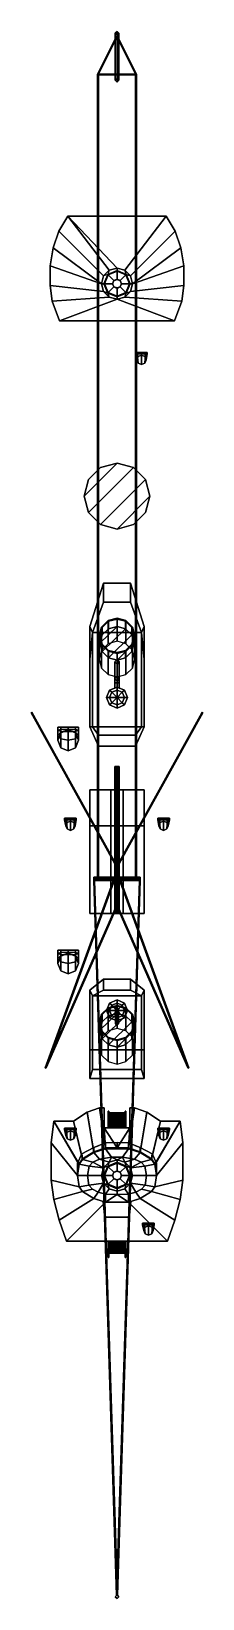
# Model space of a CAD drawing. Extents: x -2.2 to 2.2, y -19.6 to 20.7.
import ezdxf

# ---------------------------------------------------------------- set-up
doc = ezdxf.new("R2010")
doc.units = 0
doc.layers.add('SUPERSTRUCTURE', color=3, linetype='CONTINUOUS')

msp = doc.modelspace()

# ---------------------------------------------------------------- linework, layer by layer
at = {"layer": 'SUPERSTRUCTURE'}
for points in [[(0, 20.6, 4.39), (-0.01, 20.6, 4.38), (-0.5, 19.62, 4.48), (-0.49, 19.61, 4.49)], [(-0.01, 20.6, 4.38), (0, 20.59, 4.37), (-0.49, 19.61, 4.47), (-0.5, 19.62, 4.48)], [(0.01, 20.6, 4.38), (0, 20.6, 4.39), (-0.49, 19.61, 4.49), (-0.48, 19.62, 4.48)], [(0, 20.59, 4.37), (0.01, 20.6, 4.38), (-0.48, 19.62, 4.48), (-0.49, 19.61, 4.47)], [(0, 19.51, 1.44), (-0.05, 19.46, 1.44), (-0.05, 20.67, 4.45), (0, 20.72, 4.45)], [(0, 20.72, 4.45), (-0.05, 20.67, 4.45), (0, 20.62, 4.45), (0.05, 20.67, 4.45)], [(-0.05, 19.46, 1.44), (0, 19.41, 1.44), (0, 20.62, 4.45), (-0.05, 20.67, 4.45)], [(0, 20.6, 4.39), (-0.01, 20.6, 4.38), (0.48, 19.62, 4.48), (0.49, 19.61, 4.49)], [(-0.01, 20.6, 4.38), (0, 20.59, 4.37), (0.49, 19.61, 4.47), (0.48, 19.62, 4.48)], [(0.05, 19.46, 1.44), (0, 19.51, 1.44), (0, 20.72, 4.45), (0.05, 20.67, 4.45)], [(0, 19.41, 1.44), (0.05, 19.46, 1.44), (0.05, 20.67, 4.45), (0, 20.62, 4.45)], [(0.01, 20.6, 4.38), (0, 20.6, 4.39), (0.49, 19.61, 4.49), (0.5, 19.62, 4.48)], [(0, 20.59, 4.37), (0.01, 20.6, 4.38), (0.5, 19.62, 4.48), (0.49, 19.61, 4.47)], [(-0.49, 19.61, 4.49), (-0.5, 19.62, 4.48), (-0.5, -1.07, 7.4), (-0.49, -1.08, 7.41)], [(-0.5, 19.62, 4.48), (-0.49, 19.61, 4.47), (-0.49, -1.09, 7.38), (-0.5, -1.07, 7.4)], [(0.49, 19.61, 4.49), (0.48, 19.62, 4.48), (-0.48, 19.62, 4.48), (-0.49, 19.61, 4.49)], [(0.48, 19.62, 4.48), (0.49, 19.61, 4.47), (-0.49, 19.61, 4.47), (-0.48, 19.62, 4.48)], [(-0.48, 19.6, 4.48), (-0.49, 19.61, 4.49), (-0.49, -1.08, 7.41), (-0.48, -1.07, 7.4)], [(-0.49, 19.61, 4.47), (-0.48, 19.6, 4.48), (-0.48, -1.07, 7.4), (-0.49, -1.09, 7.38)], [(0.48, 19.6, 4.48), (0.49, 19.61, 4.49), (-0.49, 19.61, 4.49), (-0.48, 19.6, 4.48)], [(0.49, 19.61, 4.47), (0.48, 19.6, 4.48), (-0.48, 19.6, 4.48), (-0.49, 19.61, 4.47)], [(0.49, 19.61, 4.49), (0.48, 19.6, 4.48), (0.48, -1.07, 7.4), (0.49, -1.08, 7.41)], [(0.48, 19.6, 4.48), (0.49, 19.61, 4.47), (0.49, -1.09, 7.38), (0.48, -1.07, 7.4)], [(0.5, 19.62, 4.48), (0.49, 19.61, 4.49), (0.49, -1.08, 7.41), (0.5, -1.07, 7.4)], [(0.49, 19.61, 4.47), (0.5, 19.62, 4.48), (0.5, -1.07, 7.4), (0.49, -1.09, 7.38)], [(-1.27, 15.96, 1.59), (-1.27, 15.96, 1.57), (-1.5, 15.57, 1.57), (-1.5, 15.57, 1.59)], [(-1.27, 15.96, 1.59), (-1.5, 15.57, 1.59), (-0.346, 14.42, 1.59), (-0.2, 14.566, 1.59)], [(0.2, 14.566, 1.59), (1.27, 15.96, 1.59), (-1.27, 15.96, 1.59), (0, 14.62, 1.59)], [(1.27, 15.96, 1.59), (1.27, 15.96, 1.57), (-1.27, 15.96, 1.57), (-1.27, 15.96, 1.59)], [(-1.27, 15.96, 1.59), (-1.27, 15.96, 1.59), (-0.2, 14.566, 1.59), (0, 14.62, 1.59)], [(0.346, 14.42, 1.59), (1.5, 15.57, 1.59), (1.27, 15.96, 1.59), (0.2, 14.566, 1.59)], [(1.27, 15.96, 1.57), (1.27, 15.96, 1.59), (1.5, 15.57, 1.59), (1.5, 15.57, 1.57)], [(-1.5, 15.57, 1.59), (-1.5, 15.57, 1.57), (-1.65, 15.14, 1.57), (-1.65, 15.14, 1.59)], [(-1.5, 15.57, 1.59), (-1.65, 15.14, 1.59), (-0.4, 14.22, 1.59), (-0.346, 14.42, 1.59)], [(0.4, 14.22, 1.59), (1.65, 15.14, 1.59), (1.5, 15.57, 1.59), (0.346, 14.42, 1.59)], [(1.5, 15.57, 1.57), (1.5, 15.57, 1.59), (1.65, 15.14, 1.59), (1.65, 15.14, 1.57)], [(-1.65, 15.14, 1.59), (-1.65, 15.14, 1.57), (-1.72, 14.68, 1.57), (-1.72, 14.68, 1.59)], [(-1.65, 15.14, 1.59), (-1.72, 14.68, 1.59), (-0.4, 14.22, 1.59)], [(0.4, 14.22, 1.59), (1.72, 14.68, 1.59), (1.65, 15.14, 1.59), (0.4, 14.22, 1.59)], [(1.65, 15.14, 1.57), (1.65, 15.14, 1.59), (1.72, 14.68, 1.59), (1.72, 14.68, 1.57)], [(-1.72, 14.68, 1.59), (-1.72, 14.68, 1.57), (-1.72, 14.17, 1.57), (-1.72, 14.17, 1.59)], [(-1.72, 14.68, 1.59), (-1.72, 14.17, 1.59), (-0.346, 14.02, 1.59), (-0.4, 14.22, 1.59)], [(-0.2, 14.566, 1.59), (-0.346, 14.42, 1.59), (-0.346, 14.42, 1.61), (-0.2, 14.566, 1.61)], [(0, 14.62, 1.61), (-0.2, 14.566, 1.61), (-0.24, 14.46, 1.61), (0, 14.56, 1.61)], [(0, 14.56, 1.61), (-0.24, 14.46, 1.61), (-0.226, 14.446, 1.64), (0, 14.54, 1.64)], [(0, 14.54, 1.64), (-0.226, 14.446, 1.64), (-0.085, 14.305, 2.16), (0, 14.34, 2.16)], [(0, 14.62, 1.59), (-0.2, 14.566, 1.59), (-0.2, 14.566, 1.61), (0, 14.62, 1.61)], [(0.2, 14.566, 1.61), (0, 14.62, 1.61), (0, 14.56, 1.61), (0.24, 14.46, 1.61)], [(0.2, 14.566, 1.59), (0, 14.62, 1.59), (0, 14.62, 1.61), (0.2, 14.566, 1.61)], [(0.24, 14.46, 1.61), (0, 14.56, 1.61), (0, 14.54, 1.64), (0.226, 14.446, 1.64)], [(0.226, 14.446, 1.64), (0, 14.54, 1.64), (0, 14.34, 2.16), (0.085, 14.305, 2.16)], [(0.346, 14.42, 1.61), (0.2, 14.566, 1.61), (0.24, 14.46, 1.61)], [(0.346, 14.42, 1.59), (0.2, 14.566, 1.59), (0.2, 14.566, 1.61), (0.346, 14.42, 1.61)], [(0.346, 14.02, 1.59), (1.72, 14.17, 1.59), (1.72, 14.68, 1.59), (0.4, 14.22, 1.59)], [(1.72, 14.68, 1.57), (1.72, 14.68, 1.59), (1.72, 14.17, 1.59), (1.72, 14.17, 1.57)], [(-1.72, 14.17, 1.59), (-1.72, 14.17, 1.57), (-1.67, 13.77, 1.57), (-1.67, 13.77, 1.59)], [(-0.346, 14.02, 1.59), (-1.72, 14.17, 1.59), (-1.67, 13.77, 1.59), (-0.2, 13.874, 1.59)], [(-0.346, 14.42, 1.61), (-0.4, 14.22, 1.61), (-0.34, 14.22, 1.61), (-0.24, 14.46, 1.61)], [(-0.346, 14.42, 1.59), (-0.4, 14.22, 1.59), (-0.4, 14.22, 1.61), (-0.346, 14.42, 1.61)], [(-0.4, 14.22, 1.61), (-0.346, 14.02, 1.61), (-0.24, 13.98, 1.61), (-0.34, 14.22, 1.61)], [(-0.4, 14.22, 1.59), (-0.346, 14.02, 1.59), (-0.346, 14.02, 1.61), (-0.4, 14.22, 1.61)], [(-0.24, 14.46, 1.61), (-0.34, 14.22, 1.61), (-0.32, 14.22, 1.64), (-0.226, 14.446, 1.64)], [(-0.34, 14.22, 1.61), (-0.24, 13.98, 1.61), (-0.226, 13.994, 1.64), (-0.32, 14.22, 1.64)], [(-0.226, 14.446, 1.64), (-0.32, 14.22, 1.64), (-0.12, 14.22, 2.16), (-0.085, 14.305, 2.16)], [(-0.32, 14.22, 1.64), (-0.226, 13.994, 1.64), (-0.085, 14.135, 2.16), (-0.12, 14.22, 2.16)], [(-0.226, 13.994, 1.64), (0, 13.9, 1.64), (0, 14.1, 2.16), (-0.085, 14.135, 2.16)], [(-0.085, 14.305, 2.16), (-0.12, 14.22, 2.16), (-0.11, 14.22, 2.27), (-0.078, 14.298, 2.27)], [(-0.12, 14.22, 2.16), (-0.085, 14.135, 2.16), (-0.078, 14.142, 2.27), (-0.11, 14.22, 2.27)], [(0, 14.34, 2.16), (-0.085, 14.305, 2.16), (-0.078, 14.298, 2.27), (0, 14.33, 2.27)], [(-0.085, 14.135, 2.16), (0, 14.1, 2.16), (0, 14.11, 2.27), (-0.078, 14.142, 2.27)], [(0.085, 14.305, 2.16), (0, 14.34, 2.16), (0, 14.33, 2.27), (0.078, 14.298, 2.27)], [(0, 14.1, 2.16), (0.085, 14.135, 2.16), (0.078, 14.142, 2.27), (0, 14.11, 2.27)], [(0, 13.9, 1.64), (0.226, 13.994, 1.64), (0.085, 14.135, 2.16), (0, 14.1, 2.16)], [(0.12, 14.22, 2.16), (0.085, 14.305, 2.16), (0.078, 14.298, 2.27), (0.11, 14.22, 2.27)], [(0.085, 14.135, 2.16), (0.12, 14.22, 2.16), (0.11, 14.22, 2.27), (0.078, 14.142, 2.27)], [(0.32, 14.22, 1.64), (0.226, 14.446, 1.64), (0.085, 14.305, 2.16), (0.12, 14.22, 2.16)], [(0.226, 13.994, 1.64), (0.32, 14.22, 1.64), (0.12, 14.22, 2.16), (0.085, 14.135, 2.16)], [(0.2, 13.874, 1.59), (1.67, 13.77, 1.59), (1.72, 14.17, 1.59), (0.346, 14.02, 1.59)], [(0.34, 14.22, 1.61), (0.24, 14.46, 1.61), (0.226, 14.446, 1.64), (0.32, 14.22, 1.64)], [(0.24, 13.98, 1.61), (0.34, 14.22, 1.61), (0.32, 14.22, 1.64), (0.226, 13.994, 1.64)], [(0.4, 14.22, 1.61), (0.346, 14.42, 1.61), (0.24, 14.46, 1.61), (0.34, 14.22, 1.61)], [(0.346, 14.02, 1.61), (0.4, 14.22, 1.61), (0.34, 14.22, 1.61), (0.24, 13.98, 1.61)], [(0.4, 14.22, 1.59), (0.346, 14.42, 1.59), (0.346, 14.42, 1.61), (0.4, 14.22, 1.61)], [(0.346, 14.02, 1.59), (0.4, 14.22, 1.59), (0.4, 14.22, 1.61), (0.346, 14.02, 1.61)], [(1.72, 14.17, 1.57), (1.72, 14.17, 1.59), (1.67, 13.77, 1.59), (1.67, 13.77, 1.57)], [(-0.2, 13.874, 1.59), (-1.67, 13.77, 1.59), (-1.48, 13.26, 1.59), (0, 13.82, 1.59)], [(-1.67, 13.77, 1.59), (-1.67, 13.77, 1.57), (-1.48, 13.26, 1.57), (-1.48, 13.26, 1.59)], [(1.48, 13.26, 1.59), (0, 13.82, 1.59), (0, 13.82, 1.59), (-1.48, 13.26, 1.59)], [(-0.346, 14.02, 1.61), (-0.2, 13.874, 1.61), (-0.24, 13.98, 1.61)], [(-0.346, 14.02, 1.59), (-0.2, 13.874, 1.59), (-0.2, 13.874, 1.61), (-0.346, 14.02, 1.61)], [(-0.24, 13.98, 1.61), (0, 13.88, 1.61), (0, 13.9, 1.64), (-0.226, 13.994, 1.64)], [(-0.2, 13.874, 1.61), (0, 13.82, 1.61), (0, 13.88, 1.61), (-0.24, 13.98, 1.61)], [(-0.2, 13.874, 1.59), (0, 13.82, 1.59), (0, 13.82, 1.61), (-0.2, 13.874, 1.61)], [(0, 13.88, 1.61), (0.24, 13.98, 1.61), (0.226, 13.994, 1.64), (0, 13.9, 1.64)], [(0, 13.82, 1.61), (0.2, 13.874, 1.61), (0.24, 13.98, 1.61), (0, 13.88, 1.61)], [(1.48, 13.26, 1.59), (1.67, 13.77, 1.59), (0.2, 13.874, 1.59), (0, 13.82, 1.59)], [(0, 13.82, 1.59), (0.2, 13.874, 1.59), (0.2, 13.874, 1.61), (0, 13.82, 1.61)], [(0.2, 13.874, 1.59), (0.346, 14.02, 1.59), (0.346, 14.02, 1.61), (0.2, 13.874, 1.61)], [(1.67, 13.77, 1.57), (1.67, 13.77, 1.59), (1.48, 13.26, 1.59), (1.48, 13.26, 1.57)], [(1.48, 13.26, 1.57), (1.48, 13.26, 1.59), (-1.48, 13.26, 1.59), (-1.48, 13.26, 1.57)], [(0.524, 12.412, 2.214), (0.48, 12.412, 2.32), (0.48, 12.45, 2.32), (0.524, 12.45, 2.214)], [(0.48, 12.412, 2.32), (0.524, 12.412, 2.426), (0.524, 12.45, 2.426), (0.48, 12.45, 2.32)], [(0.48, 12.45, 2.32), (0.524, 12.45, 2.426), (0.63, 12.45, 2.47), (0.524, 12.45, 2.214)], [(0.545, 12.345, 2.16), (0.51, 12.26, 2.24), (0.48, 12.412, 2.32), (0.524, 12.412, 2.214)], [(0.51, 12.26, 2.24), (0.545, 12.175, 2.32), (0.524, 12.412, 2.426), (0.48, 12.412, 2.32)], [(0.545, 12.345, 1.5), (0.51, 12.26, 1.5), (0.51, 12.26, 2.24), (0.545, 12.345, 2.16)], [(0.51, 12.26, 1.5), (0.545, 12.175, 1.5), (0.545, 12.175, 2.32), (0.51, 12.26, 2.24)], [(0.63, 12.412, 2.17), (0.524, 12.412, 2.214), (0.524, 12.45, 2.214), (0.63, 12.45, 2.17)], [(0.524, 12.412, 2.426), (0.63, 12.412, 2.47), (0.63, 12.45, 2.47), (0.524, 12.45, 2.426)], [(0.524, 12.45, 2.214), (0.63, 12.45, 2.47), (0.736, 12.45, 2.426), (0.63, 12.45, 2.17)], [(0.63, 12.38, 2.13), (0.545, 12.345, 2.16), (0.524, 12.412, 2.214), (0.63, 12.412, 2.17)], [(0.545, 12.175, 2.32), (0.63, 12.14, 2.35), (0.63, 12.412, 2.47), (0.524, 12.412, 2.426)], [(0.63, 12.38, 1.5), (0.545, 12.345, 1.5), (0.545, 12.345, 2.16), (0.63, 12.38, 2.13)], [(0.545, 12.175, 1.5), (0.63, 12.14, 1.5), (0.63, 12.14, 2.35), (0.545, 12.175, 2.32)], [(0.736, 12.412, 2.214), (0.63, 12.412, 2.17), (0.63, 12.45, 2.17), (0.736, 12.45, 2.214)], [(0.63, 12.412, 2.47), (0.736, 12.412, 2.426), (0.736, 12.45, 2.426), (0.63, 12.45, 2.47)], [(0.63, 12.45, 2.17), (0.736, 12.45, 2.426), (0.78, 12.45, 2.32), (0.736, 12.45, 2.214)], [(0.715, 12.345, 2.16), (0.63, 12.38, 2.13), (0.63, 12.412, 2.17), (0.736, 12.412, 2.214)], [(0.63, 12.14, 2.35), (0.715, 12.175, 2.32), (0.736, 12.412, 2.426), (0.63, 12.412, 2.47)], [(0.715, 12.345, 1.5), (0.63, 12.38, 1.5), (0.63, 12.38, 2.13), (0.715, 12.345, 2.16)], [(0.63, 12.14, 1.5), (0.715, 12.175, 1.5), (0.715, 12.175, 2.32), (0.63, 12.14, 2.35)], [(0.75, 12.26, 2.24), (0.715, 12.345, 2.16), (0.736, 12.412, 2.214), (0.78, 12.412, 2.32)], [(0.715, 12.175, 2.32), (0.75, 12.26, 2.24), (0.78, 12.412, 2.32), (0.736, 12.412, 2.426)], [(0.75, 12.26, 1.5), (0.715, 12.345, 1.5), (0.715, 12.345, 2.16), (0.75, 12.26, 2.24)], [(0.715, 12.175, 1.5), (0.75, 12.26, 1.5), (0.75, 12.26, 2.24), (0.715, 12.175, 2.32)], [(0.78, 12.412, 2.32), (0.736, 12.412, 2.214), (0.736, 12.45, 2.214), (0.78, 12.45, 2.32)], [(0.736, 12.412, 2.426), (0.78, 12.412, 2.32), (0.78, 12.45, 2.32), (0.736, 12.45, 2.426)], [(-0.425, 9.486, 1.8), (-0.736, 9.175, 1.8), (-0.85, 8.75, 1.8), (0, 9.6, 1.8)], [(0, 9.6, 1.8), (-0.85, 8.75, 1.8), (-0.736, 8.325, 1.8), (0.425, 9.486, 1.8)], [(-0.425, 9.486, 1.608), (-0.736, 9.175, 1.591), (-0.736, 9.175, 1.8), (-0.425, 9.486, 1.8)], [(0.425, 9.486, 1.8), (-0.736, 8.325, 1.8), (-0.425, 8.014, 1.8), (0.736, 9.175, 1.8)], [(0, 9.6, 1.63), (-0.425, 9.486, 1.608), (-0.425, 9.486, 1.8), (0, 9.6, 1.8)], [(0.425, 9.486, 1.608), (0, 9.6, 1.63), (0, 9.6, 1.8), (0.425, 9.486, 1.8)], [(0.736, 9.175, 1.591), (0.425, 9.486, 1.608), (0.425, 9.486, 1.8), (0.736, 9.175, 1.8)], [(-0.76, 9.086, 1.59), (-0.85, 8.75, 1.585), (-0.85, 8.75, 1.8), (-0.736, 9.175, 1.8)], [(-0.736, 9.175, 1.591), (-0.76, 9.086, 1.59), (-0.736, 9.175, 1.8)], [(0.736, 9.175, 1.8), (-0.425, 8.014, 1.8), (0, 7.9, 1.8), (0.85, 8.75, 1.8)], [(0.85, 8.75, 1.585), (0.76, 9.086, 1.59), (0.736, 9.175, 1.8), (0.85, 8.75, 1.8)], [(0.76, 9.086, 1.59), (0.736, 9.175, 1.591), (0.736, 9.175, 1.8)], [(-0.85, 8.75, 1.585), (-0.76, 8.414, 1.59), (-0.736, 8.325, 1.8), (-0.85, 8.75, 1.8)], [(0.85, 8.75, 1.8), (0, 7.9, 1.8), (0.425, 8.014, 1.8), (0.736, 8.325, 1.8)], [(0.76, 8.414, 1.59), (0.85, 8.75, 1.585), (0.85, 8.75, 1.8), (0.736, 8.325, 1.8)], [(-0.76, 8.414, 1.59), (-0.736, 8.325, 1.591), (-0.736, 8.325, 1.8)], [(-0.736, 8.325, 1.591), (-0.425, 8.014, 1.608), (-0.425, 8.014, 1.8), (-0.736, 8.325, 1.8)], [(0.425, 8.014, 1.608), (0.736, 8.325, 1.591), (0.736, 8.325, 1.8), (0.425, 8.014, 1.8)], [(0.736, 8.325, 1.591), (0.76, 8.414, 1.59), (0.736, 8.325, 1.8)], [(-0.425, 8.014, 1.608), (0, 7.9, 1.63), (0, 7.9, 1.8), (-0.425, 8.014, 1.8)], [(0, 7.9, 1.63), (0.425, 8.014, 1.608), (0.425, 8.014, 1.8), (0, 7.9, 1.8)], [(-0.35, 6.02, 2.33), (-0.35, 6.51, 1.73), (-0.7, 5.39, 1.73), (-0.63, 5.24, 2.33)], [(-0.35, 6.51, 1.718), (-0.7, 5.39, 1.708), (-0.7, 5.39, 1.73), (-0.35, 6.51, 1.73)], [(0.35, 6.02, 2.33), (0.35, 6.51, 1.73), (-0.35, 6.51, 1.73), (-0.35, 6.02, 2.33)], [(0.35, 6.51, 1.73), (0.35, 6.51, 1.718), (-0.35, 6.51, 1.718), (-0.35, 6.51, 1.73)], [(0.7, 5.39, 1.73), (0.35, 6.51, 1.73), (0.35, 6.02, 2.33), (0.63, 5.24, 2.33)], [(0.7, 5.39, 1.73), (0.7, 5.39, 1.708), (0.35, 6.51, 1.718), (0.35, 6.51, 1.73)], [(0.63, 5.24, 2.33), (0.35, 6.02, 2.33), (-0.35, 6.02, 2.33), (-0.63, 5.24, 2.33)], [(-0.7, 5.39, 1.73), (-0.7, 4.54, 1.73), (-0.63, 5.24, 2.33)], [(-0.7, 5.39, 1.708), (-0.7, 4.54, 1.7), (-0.7, 4.54, 1.73), (-0.7, 5.39, 1.73)], [(-0.398, 4.78, 2.33), (-0.46, 4.55, 2.33), (-0.46, 5.15, 5.17), (-0.398, 5.376, 5.126)], [(-0.398, 5.376, 5.126), (-0.46, 5.15, 5.17), (-0.44, 5.15, 5.17), (-0.381, 5.366, 5.128)], [(0, 5.391, 4.104), (-0.44, 4.959, 4.188), (-0.381, 4.743, 4.23), (0.22, 5.333, 4.116)], [(-0.22, 5.333, 4.116), (-0.381, 5.175, 4.146), (-0.44, 4.959, 4.188), (0, 5.391, 4.104)], [(-0.44, 4.959, 4.188), (-0.381, 5.175, 4.146), (-0.381, 5.366, 5.128), (-0.44, 5.15, 5.17)], [(-0.23, 4.948, 2.33), (-0.398, 4.78, 2.33), (-0.398, 5.376, 5.126), (-0.23, 5.541, 5.094)], [(-0.23, 5.541, 5.094), (-0.398, 5.376, 5.126), (-0.381, 5.366, 5.128), (-0.22, 5.524, 5.097)], [(-0.381, 5.175, 4.146), (-0.22, 5.333, 4.116), (-0.22, 5.524, 5.097), (-0.381, 5.366, 5.128)], [(0.22, 5.333, 4.116), (-0.381, 4.743, 4.23), (-0.22, 4.585, 4.261), (0.381, 5.175, 4.146)], [(0, 5.01, 2.33), (-0.23, 4.948, 2.33), (-0.23, 5.541, 5.094), (0, 5.602, 5.082)], [(0, 5.602, 5.082), (-0.23, 5.541, 5.094), (-0.22, 5.524, 5.097), (0, 5.582, 5.086)], [(-0.22, 5.333, 4.116), (0, 5.391, 4.104), (0, 5.582, 5.086), (-0.22, 5.524, 5.097)], [(0.23, 4.948, 2.33), (0, 5.01, 2.33), (0, 5.602, 5.082), (0.23, 5.541, 5.094)], [(0.23, 5.541, 5.094), (0, 5.602, 5.082), (0, 5.582, 5.086), (0.22, 5.524, 5.097)], [(0, 5.391, 4.104), (0.22, 5.333, 4.116), (0.22, 5.524, 5.097), (0, 5.582, 5.086)], [(0.398, 5.376, 5.126), (0.23, 5.541, 5.094), (0.22, 5.524, 5.097), (0.381, 5.366, 5.128)], [(0.22, 5.333, 4.116), (0.381, 5.175, 4.146), (0.381, 5.366, 5.128), (0.22, 5.524, 5.097)], [(0.398, 4.78, 2.33), (0.23, 4.948, 2.33), (0.23, 5.541, 5.094), (0.398, 5.376, 5.126)], [(0.46, 5.15, 5.17), (0.398, 5.376, 5.126), (0.381, 5.366, 5.128), (0.44, 5.15, 5.17)], [(0.381, 5.175, 4.146), (0.44, 4.959, 4.188), (0.44, 5.15, 5.17), (0.381, 5.366, 5.128)], [(0.46, 4.55, 2.33), (0.398, 4.78, 2.33), (0.398, 5.376, 5.126), (0.46, 5.15, 5.17)], [(0.63, 5.24, 2.33), (0.7, 4.54, 1.73), (0.7, 5.39, 1.73), (0.63, 5.24, 2.33)], [(0.7, 4.54, 1.73), (0.7, 4.54, 1.7), (0.7, 5.39, 1.708), (0.7, 5.39, 1.73)], [(-0.7, 4.54, 1.73), (-0.7, 2.81, 1.73), (-0.63, 2.81, 2.33), (-0.63, 5.24, 2.33)], [(-0.63, 5.24, 2.33), (-0.63, 2.81, 2.33), (0.63, 2.81, 2.33), (0.63, 5.24, 2.33)], [(-0.46, 4.55, 2.33), (-0.398, 4.32, 2.33), (-0.398, 4.924, 5.214), (-0.46, 5.15, 5.17)], [(-0.46, 5.15, 5.17), (-0.398, 4.924, 5.214), (-0.381, 4.934, 5.212), (-0.44, 5.15, 5.17)], [(-0.381, 4.743, 4.23), (-0.44, 4.959, 4.188), (-0.44, 5.15, 5.17), (-0.381, 4.934, 5.212)], [(-0.398, 4.924, 5.214), (-0.23, 4.759, 5.246), (-0.22, 4.776, 5.243), (-0.381, 4.934, 5.212)], [(-0.398, 4.32, 2.33), (-0.23, 4.152, 2.33), (-0.23, 4.759, 5.246), (-0.398, 4.924, 5.214)], [(-0.22, 4.585, 4.261), (-0.381, 4.743, 4.23), (-0.381, 4.934, 5.212), (-0.22, 4.776, 5.243)], [(0.381, 5.175, 4.146), (-0.22, 4.585, 4.261), (0, 4.527, 4.272), (0.44, 4.959, 4.188)], [(0.44, 4.959, 4.188), (0, 4.527, 4.272), (0.22, 4.585, 4.261), (0.381, 4.743, 4.23)], [(0.381, 4.743, 4.23), (0.22, 4.585, 4.261), (0.22, 4.776, 5.243), (0.381, 4.934, 5.212)], [(0.23, 4.759, 5.246), (0.398, 4.924, 5.214), (0.381, 4.934, 5.212), (0.22, 4.776, 5.243)], [(0.23, 4.152, 2.33), (0.398, 4.32, 2.33), (0.398, 4.924, 5.214), (0.23, 4.759, 5.246)], [(0.44, 4.959, 4.188), (0.381, 4.743, 4.23), (0.381, 4.934, 5.212), (0.44, 5.15, 5.17)], [(0.398, 4.924, 5.214), (0.46, 5.15, 5.17), (0.44, 5.15, 5.17), (0.381, 4.934, 5.212)], [(0.398, 4.32, 2.33), (0.46, 4.55, 2.33), (0.46, 5.15, 5.17), (0.398, 4.924, 5.214)], [(0.63, 2.81, 2.33), (0.7, 2.81, 1.73), (0.7, 4.54, 1.73), (0.63, 5.24, 2.33)], [(-0.7, 4.54, 1.7), (-0.7, 2.81, 1.716), (-0.7, 2.81, 1.73), (-0.7, 4.54, 1.73)], [(-0.23, 4.759, 5.246), (0, 4.698, 5.258), (0, 4.718, 5.254), (-0.22, 4.776, 5.243)], [(-0.23, 4.152, 2.33), (0, 4.09, 2.33), (0, 4.698, 5.258), (-0.23, 4.759, 5.246)], [(0, 4.527, 4.272), (-0.22, 4.585, 4.261), (-0.22, 4.776, 5.243), (0, 4.718, 5.254)], [(0, 4.1, 2.59), (-0.06, 4.04, 2.59), (-0.06, 4.48, 4.59), (0, 4.54, 4.59)], [(0, 4.42, 4.59), (0.06, 4.48, 4.59), (0, 4.54, 4.59), (-0.06, 4.48, 4.59)], [(-0.06, 4.04, 2.59), (0, 3.98, 2.59), (0, 4.42, 4.59), (-0.06, 4.48, 4.59)], [(0.22, 4.585, 4.261), (0, 4.527, 4.272), (0, 4.718, 5.254), (0.22, 4.776, 5.243)], [(0, 4.698, 5.258), (0.23, 4.759, 5.246), (0.22, 4.776, 5.243), (0, 4.718, 5.254)], [(0, 4.09, 2.33), (0.23, 4.152, 2.33), (0.23, 4.759, 5.246), (0, 4.698, 5.258)], [(0.06, 4.04, 2.59), (0, 4.1, 2.59), (0, 4.54, 4.59), (0.06, 4.48, 4.59)], [(0, 3.98, 2.59), (0.06, 4.04, 2.59), (0.06, 4.48, 4.59), (0, 4.42, 4.59)], [(0.7, 2.81, 1.73), (0.7, 2.81, 1.716), (0.7, 4.54, 1.7), (0.7, 4.54, 1.73)], [(0, 3.95, 2.39), (-0.06, 3.94, 2.45), (-0.06, 4.04, 2.59), (0, 4.1, 2.59)], [(-0.06, 3.94, 2.45), (0, 3.93, 2.51), (0, 3.98, 2.59), (-0.06, 4.04, 2.59)], [(0.06, 3.94, 2.45), (0, 3.95, 2.39), (0, 4.1, 2.59), (0.06, 4.04, 2.59)], [(0, 3.93, 2.51), (0.06, 3.94, 2.45), (0.06, 4.04, 2.59), (0, 3.98, 2.59)], [(-0.135, 3.695, 2.68), (-0.191, 3.751, 2.53), (-0.27, 3.56, 2.53), (-0.191, 3.56, 2.68)], [(-0.191, 3.751, 2.33), (-0.27, 3.56, 2.33), (-0.27, 3.56, 2.53), (-0.191, 3.751, 2.53)], [(0, 3.751, 2.68), (0, 3.83, 2.53), (-0.191, 3.751, 2.53), (-0.135, 3.695, 2.68)], [(0, 3.83, 2.33), (-0.191, 3.751, 2.33), (-0.191, 3.751, 2.53), (0, 3.83, 2.53)], [(0, 3.56, 2.77), (-0.135, 3.695, 2.68), (-0.191, 3.56, 2.68), (0, 3.56, 2.77)], [(0, 3.56, 2.77), (0, 3.751, 2.68), (-0.135, 3.695, 2.68), (0, 3.56, 2.77)], [(0, 3.83, 2.39), (-0.06, 3.8, 2.45), (-0.06, 3.94, 2.45), (0, 3.95, 2.39)], [(-0.06, 3.8, 2.45), (0, 3.83, 2.51), (0, 3.93, 2.51), (-0.06, 3.94, 2.45)], [(0.06, 3.8, 2.45), (0, 3.83, 2.39), (0, 3.95, 2.39), (0.06, 3.94, 2.45)], [(0, 3.83, 2.51), (0.06, 3.8, 2.45), (0.06, 3.94, 2.45), (0, 3.93, 2.51)], [(0.135, 3.695, 2.68), (0.191, 3.751, 2.53), (0, 3.83, 2.53), (0, 3.751, 2.68)], [(0.191, 3.751, 2.33), (0, 3.83, 2.33), (0, 3.83, 2.53), (0.191, 3.751, 2.53)], [(0, 3.56, 2.77), (0.135, 3.695, 2.68), (0, 3.751, 2.68), (0, 3.56, 2.77)], [(0, 3.56, 2.77), (0.191, 3.56, 2.68), (0.135, 3.695, 2.68), (0, 3.56, 2.77)], [(0.191, 3.56, 2.68), (0.27, 3.56, 2.53), (0.191, 3.751, 2.53), (0.135, 3.695, 2.68)], [(0.27, 3.56, 2.33), (0.191, 3.751, 2.33), (0.191, 3.751, 2.53), (0.27, 3.56, 2.53)], [(-0.191, 3.56, 2.68), (-0.27, 3.56, 2.53), (-0.191, 3.369, 2.53), (-0.135, 3.425, 2.68)], [(-0.27, 3.56, 2.33), (-0.191, 3.369, 2.33), (-0.191, 3.369, 2.53), (-0.27, 3.56, 2.53)], [(0, 3.56, 2.77), (-0.191, 3.56, 2.68), (-0.135, 3.425, 2.68), (0, 3.56, 2.77)], [(-0.135, 3.425, 2.68), (-0.191, 3.369, 2.53), (0, 3.29, 2.53), (0, 3.369, 2.68)], [(-0.191, 3.369, 2.33), (0, 3.29, 2.33), (0, 3.29, 2.53), (-0.191, 3.369, 2.53)], [(0, 3.56, 2.77), (-0.135, 3.425, 2.68), (0, 3.369, 2.68), (0, 3.56, 2.77)], [(0, 3.56, 2.77), (0, 3.369, 2.68), (0.135, 3.425, 2.68), (0, 3.56, 2.77)], [(0, 3.56, 2.77), (0.135, 3.425, 2.68), (0.191, 3.56, 2.68), (0, 3.56, 2.77)], [(0, 3.369, 2.68), (0, 3.29, 2.53), (0.191, 3.369, 2.53), (0.135, 3.425, 2.68)], [(0, 3.29, 2.33), (0.191, 3.369, 2.33), (0.191, 3.369, 2.53), (0, 3.29, 2.53)], [(0.135, 3.425, 2.68), (0.191, 3.369, 2.53), (0.27, 3.56, 2.53), (0.191, 3.56, 2.68)], [(0.191, 3.369, 2.33), (0.27, 3.56, 2.33), (0.27, 3.56, 2.53), (0.191, 3.369, 2.53)], [(-0.01, -0.8, 8.5), (0, -0.8, 8.51), (-2.2, 3.18, 1.73), (-2.21, 3.17, 1.73)], [(-2.2, 3.18, 1.47), (-2.21, 3.17, 1.47), (-2.21, 3.17, 1.73), (-2.2, 3.18, 1.73)], [(0, -0.8, 8.49), (-0.01, -0.8, 8.5), (-2.21, 3.17, 1.73), (-2.2, 3.16, 1.73)], [(-2.21, 3.17, 1.47), (-2.2, 3.16, 1.47), (-2.2, 3.16, 1.73), (-2.21, 3.17, 1.73)], [(0, -0.8, 8.51), (0.01, -0.8, 8.5), (-2.19, 3.17, 1.73), (-2.2, 3.18, 1.73)], [(-2.19, 3.17, 1.47), (-2.2, 3.18, 1.47), (-2.2, 3.18, 1.73), (-2.19, 3.17, 1.73)], [(0.01, -0.8, 8.5), (0, -0.8, 8.49), (-2.2, 3.16, 1.73), (-2.19, 3.17, 1.73)], [(-2.2, 3.16, 1.47), (-2.19, 3.17, 1.47), (-2.19, 3.17, 1.73), (-2.2, 3.16, 1.73)], [(-0.01, -0.8, 8.5), (0, -0.8, 8.51), (2.2, 3.18, 1.73), (2.19, 3.17, 1.73)], [(0, -0.8, 8.49), (-0.01, -0.8, 8.5), (2.19, 3.17, 1.73), (2.2, 3.16, 1.73)], [(0, -0.8, 8.51), (0.01, -0.8, 8.5), (2.21, 3.17, 1.73), (2.2, 3.18, 1.73)], [(0.01, -0.8, 8.5), (0, -0.8, 8.49), (2.2, 3.16, 1.73), (2.21, 3.17, 1.73)], [(2.2, 3.18, 1.47), (2.19, 3.17, 1.47), (2.19, 3.17, 1.73), (2.2, 3.18, 1.73)], [(2.19, 3.17, 1.47), (2.2, 3.16, 1.47), (2.2, 3.16, 1.73), (2.19, 3.17, 1.73)], [(2.21, 3.17, 1.47), (2.2, 3.18, 1.47), (2.2, 3.18, 1.73), (2.21, 3.17, 1.73)], [(2.2, 3.16, 1.47), (2.21, 3.17, 1.47), (2.21, 3.17, 1.73), (2.2, 3.16, 1.73)], [(-1.53, 2.72, 2.4), (-1.451, 2.69, 2.65), (-1.451, 2.8, 2.66), (-1.53, 2.8, 2.4)], [(-1.451, 2.74, 2.2), (-1.53, 2.72, 2.4), (-1.53, 2.8, 2.4), (-1.451, 2.8, 2.19)], [(-1.53, 2.8, 2.4), (-1.069, 2.8, 2.66), (-0.99, 2.8, 2.4), (-1.451, 2.8, 2.19)], [(-1.451, 2.8, 2.66), (-1.26, 2.8, 2.78), (-1.069, 2.8, 2.66), (-1.53, 2.8, 2.4)], [(-1.451, 2.67, 2.209), (-1.53, 2.58, 2.4), (-1.53, 2.72, 2.4), (-1.451, 2.74, 2.2)], [(-1.53, 2.58, 2.4), (-1.451, 2.5, 2.591), (-1.451, 2.69, 2.65), (-1.53, 2.72, 2.4)], [(-1.451, 2.651, 2.14), (-1.53, 2.46, 2.22), (-1.53, 2.58, 2.4), (-1.451, 2.67, 2.209)], [(-1.451, 2.651, 1.66), (-1.53, 2.46, 1.65), (-1.53, 2.46, 2.22), (-1.451, 2.651, 2.14)], [(-1.53, 2.46, 2.22), (-1.451, 2.269, 2.31), (-1.451, 2.5, 2.591), (-1.53, 2.58, 2.4)], [(-1.53, 2.46, 1.65), (-1.451, 2.269, 1.67), (-1.451, 2.269, 2.31), (-1.53, 2.46, 2.22)], [(-1.451, 2.69, 2.65), (-1.26, 2.68, 2.77), (-1.26, 2.8, 2.78), (-1.451, 2.8, 2.66)], [(-1.451, 2.8, 2.19), (-0.99, 2.8, 2.4), (-1.069, 2.8, 2.19), (-1.26, 2.8, 2.1)], [(-1.26, 2.75, 2.13), (-1.451, 2.74, 2.2), (-1.451, 2.8, 2.19), (-1.26, 2.8, 2.1)], [(-1.26, 2.73, 2.11), (-1.451, 2.67, 2.209), (-1.451, 2.74, 2.2), (-1.26, 2.75, 2.13)], [(-1.26, 2.73, 1.68), (-1.451, 2.651, 1.66), (-1.451, 2.651, 2.14), (-1.26, 2.73, 2.11)], [(-1.26, 2.73, 2.11), (-1.451, 2.651, 2.14), (-1.451, 2.67, 2.209), (-1.26, 2.73, 2.11)], [(-1.451, 2.5, 2.591), (-1.26, 2.46, 2.67), (-1.26, 2.68, 2.77), (-1.451, 2.69, 2.65)], [(-1.451, 2.269, 2.31), (-1.26, 2.19, 2.35), (-1.26, 2.46, 2.67), (-1.451, 2.5, 2.591)], [(-1.26, 2.68, 2.77), (-1.069, 2.69, 2.65), (-1.069, 2.8, 2.66), (-1.26, 2.8, 2.78)], [(-1.069, 2.74, 2.2), (-1.26, 2.75, 2.13), (-1.26, 2.8, 2.1), (-1.069, 2.8, 2.19)], [(-1.069, 2.67, 2.209), (-1.26, 2.73, 2.11), (-1.26, 2.75, 2.13), (-1.069, 2.74, 2.2)], [(-1.069, 2.651, 1.66), (-1.26, 2.73, 1.68), (-1.26, 2.73, 2.11), (-1.069, 2.651, 2.14)], [(-1.069, 2.651, 2.14), (-1.26, 2.73, 2.11), (-1.26, 2.73, 2.11), (-1.069, 2.67, 2.209)], [(-1.26, 2.46, 2.67), (-1.069, 2.5, 2.591), (-1.069, 2.69, 2.65), (-1.26, 2.68, 2.77)], [(-1.26, 2.19, 2.35), (-1.069, 2.269, 2.31), (-1.069, 2.5, 2.591), (-1.26, 2.46, 2.67)], [(-1.069, 2.69, 2.65), (-0.99, 2.72, 2.4), (-0.99, 2.8, 2.4), (-1.069, 2.8, 2.66)], [(-0.99, 2.72, 2.4), (-1.069, 2.74, 2.2), (-1.069, 2.8, 2.19), (-0.99, 2.8, 2.4)], [(-0.99, 2.58, 2.4), (-1.069, 2.67, 2.209), (-1.069, 2.74, 2.2), (-0.99, 2.72, 2.4)], [(-1.069, 2.5, 2.591), (-0.99, 2.58, 2.4), (-0.99, 2.72, 2.4), (-1.069, 2.69, 2.65)], [(-0.99, 2.46, 2.22), (-1.069, 2.651, 2.14), (-1.069, 2.67, 2.209), (-0.99, 2.58, 2.4)], [(-0.99, 2.46, 1.65), (-1.069, 2.651, 1.66), (-1.069, 2.651, 2.14), (-0.99, 2.46, 2.22)], [(-1.069, 2.269, 2.31), (-0.99, 2.46, 2.22), (-0.99, 2.58, 2.4), (-1.069, 2.5, 2.591)], [(-1.069, 2.269, 1.67), (-0.99, 2.46, 1.65), (-0.99, 2.46, 2.22), (-1.069, 2.269, 2.31)], [(-0.7, 2.81, 1.73), (-0.48, 2.31, 1.73), (-0.48, 2.59, 2.33), (-0.63, 2.81, 2.33)], [(-0.7, 2.81, 1.716), (-0.48, 2.31, 1.721), (-0.48, 2.31, 1.73), (-0.7, 2.81, 1.73)], [(-0.63, 2.81, 2.33), (-0.48, 2.59, 2.33), (0.48, 2.59, 2.33), (0.63, 2.81, 2.33)], [(-0.48, 2.59, 2.33), (-0.48, 2.31, 1.73), (0.48, 2.31, 1.73), (0.48, 2.59, 2.33)], [(0.48, 2.59, 2.33), (0.48, 2.31, 1.73), (0.7, 2.81, 1.73), (0.63, 2.81, 2.33)], [(0.48, 2.31, 1.73), (0.48, 2.31, 1.721), (0.7, 2.81, 1.716), (0.7, 2.81, 1.73)], [(-1.451, 2.269, 1.67), (-1.26, 2.19, 1.68), (-1.26, 2.19, 2.35), (-1.451, 2.269, 2.31)], [(-1.26, 2.19, 1.68), (-1.069, 2.269, 1.67), (-1.069, 2.269, 2.31), (-1.26, 2.19, 2.35)], [(-0.48, 2.31, 1.73), (-0.48, 2.31, 1.721), (0.48, 2.31, 1.721), (0.48, 2.31, 1.73)], [(-0.042, -1.697, 4.498), (-0.06, -1.737, 4.54), (-0.06, 1.78, 4.54), (-0.042, 1.78, 4.498)], [(-0.06, -1.737, 4.54), (-0.042, -1.691, 4.582), (-0.042, 1.78, 4.582), (-0.06, 1.78, 4.54)], [(-0.042, 1.78, 4.582), (0, 1.78, 4.6), (0.042, 1.78, 4.582), (-0.06, 1.78, 4.54)], [(-0.06, 1.78, 4.54), (0.042, 1.78, 4.582), (0.06, 1.78, 4.54), (-0.042, 1.78, 4.498)], [(0, -1.681, 4.48), (-0.042, -1.697, 4.498), (-0.042, 1.78, 4.498), (0, 1.78, 4.48)], [(-0.042, -1.691, 4.582), (0, -1.672, 4.6), (0, 1.78, 4.6), (-0.042, 1.78, 4.582)], [(-0.042, 1.78, 4.498), (0.06, 1.78, 4.54), (0.042, 1.78, 4.498), (0, 1.78, 4.48)], [(0.042, -1.697, 4.498), (0, -1.681, 4.48), (0, 1.78, 4.48), (0.042, 1.78, 4.498)], [(0, -1.672, 4.6), (0.042, -1.691, 4.582), (0.042, 1.78, 4.582), (0, 1.78, 4.6)], [(0.06, -1.737, 4.54), (0.042, -1.697, 4.498), (0.042, 1.78, 4.498), (0.06, 1.78, 4.54)], [(0.042, -1.691, 4.582), (0.06, -1.737, 4.54), (0.06, 1.78, 4.54), (0.042, 1.78, 4.582)], [(-0.7, 1.18, 1.81), (-0.7, 0.26, 1.81), (-0.16, 0.26, 1.95), (-0.16, 1.18, 1.95)], [(0.16, 1.18, 1.95), (0.7, 1.18, 1.81), (-0.7, 1.18, 1.81), (-0.16, 1.18, 1.95)], [(-0.7, 1.18, 1.731), (-0.7, 0.26, 1.74), (-0.7, 0.26, 1.81), (-0.7, 1.18, 1.81)], [(0.7, 1.18, 1.81), (0.7, 1.18, 1.731), (-0.7, 1.18, 1.731), (-0.7, 1.18, 1.81)], [(-0.16, 1.18, 1.95), (-0.16, 0.26, 1.95), (0.16, 0.26, 1.95), (0.16, 1.18, 1.95)], [(0.16, 0.26, 1.95), (0.7, 0.26, 1.81), (0.7, 1.18, 1.81), (0.16, 1.18, 1.95)], [(0.7, 0.26, 1.81), (0.7, 0.26, 1.74), (0.7, 1.18, 1.731), (0.7, 1.18, 1.81)], [(-1.306, 0.412, 2.414), (-1.35, 0.412, 2.52), (-1.35, 0.45, 2.52), (-1.306, 0.45, 2.414)], [(-1.35, 0.412, 2.52), (-1.306, 0.412, 2.626), (-1.306, 0.45, 2.626), (-1.35, 0.45, 2.52)], [(-1.35, 0.45, 2.52), (-1.306, 0.45, 2.626), (-1.2, 0.45, 2.67), (-1.306, 0.45, 2.414)], [(-1.285, 0.345, 2.36), (-1.32, 0.26, 2.44), (-1.35, 0.412, 2.52), (-1.306, 0.412, 2.414)], [(-1.32, 0.26, 2.44), (-1.285, 0.175, 2.52), (-1.306, 0.412, 2.626), (-1.35, 0.412, 2.52)], [(-1.306, 0.412, 2.626), (-1.2, 0.412, 2.67), (-1.2, 0.45, 2.67), (-1.306, 0.45, 2.626)], [(-1.2, 0.412, 2.37), (-1.306, 0.412, 2.414), (-1.306, 0.45, 2.414), (-1.2, 0.45, 2.37)], [(-1.306, 0.45, 2.414), (-1.2, 0.45, 2.67), (-1.094, 0.45, 2.626), (-1.2, 0.45, 2.37)], [(-1.2, 0.38, 2.33), (-1.285, 0.345, 2.36), (-1.306, 0.412, 2.414), (-1.2, 0.412, 2.37)], [(-1.285, 0.175, 2.52), (-1.2, 0.14, 2.55), (-1.2, 0.412, 2.67), (-1.306, 0.412, 2.626)], [(-1.2, 0.412, 2.67), (-1.094, 0.412, 2.626), (-1.094, 0.45, 2.626), (-1.2, 0.45, 2.67)], [(-1.094, 0.412, 2.414), (-1.2, 0.412, 2.37), (-1.2, 0.45, 2.37), (-1.094, 0.45, 2.414)], [(-1.2, 0.45, 2.37), (-1.094, 0.45, 2.626), (-1.05, 0.45, 2.52), (-1.094, 0.45, 2.414)], [(-1.115, 0.345, 2.36), (-1.2, 0.38, 2.33), (-1.2, 0.412, 2.37), (-1.094, 0.412, 2.414)], [(-1.2, 0.14, 2.55), (-1.115, 0.175, 2.52), (-1.094, 0.412, 2.626), (-1.2, 0.412, 2.67)], [(-1.08, 0.26, 2.44), (-1.115, 0.345, 2.36), (-1.094, 0.412, 2.414), (-1.05, 0.412, 2.52)], [(-1.115, 0.175, 2.52), (-1.08, 0.26, 2.44), (-1.05, 0.412, 2.52), (-1.094, 0.412, 2.626)], [(-1.05, 0.412, 2.52), (-1.094, 0.412, 2.414), (-1.094, 0.45, 2.414), (-1.05, 0.45, 2.52)], [(-1.094, 0.412, 2.626), (-1.05, 0.412, 2.52), (-1.05, 0.45, 2.52), (-1.094, 0.45, 2.626)], [(1.05, 0.45, 2.52), (1.094, 0.45, 2.626), (1.2, 0.45, 2.67), (1.094, 0.45, 2.414)], [(1.05, 0.412, 2.52), (1.094, 0.412, 2.626), (1.094, 0.45, 2.626), (1.05, 0.45, 2.52)], [(1.094, 0.412, 2.414), (1.05, 0.412, 2.52), (1.05, 0.45, 2.52), (1.094, 0.45, 2.414)], [(1.08, 0.26, 2.44), (1.115, 0.175, 2.52), (1.094, 0.412, 2.626), (1.05, 0.412, 2.52)], [(1.115, 0.345, 2.36), (1.08, 0.26, 2.44), (1.05, 0.412, 2.52), (1.094, 0.412, 2.414)], [(1.094, 0.45, 2.414), (1.2, 0.45, 2.67), (1.306, 0.45, 2.626), (1.2, 0.45, 2.37)], [(1.2, 0.412, 2.37), (1.094, 0.412, 2.414), (1.094, 0.45, 2.414), (1.2, 0.45, 2.37)], [(1.094, 0.412, 2.626), (1.2, 0.412, 2.67), (1.2, 0.45, 2.67), (1.094, 0.45, 2.626)], [(1.115, 0.175, 2.52), (1.2, 0.14, 2.55), (1.2, 0.412, 2.67), (1.094, 0.412, 2.626)], [(1.2, 0.38, 2.33), (1.115, 0.345, 2.36), (1.094, 0.412, 2.414), (1.2, 0.412, 2.37)], [(1.2, 0.45, 2.37), (1.306, 0.45, 2.626), (1.35, 0.45, 2.52), (1.306, 0.45, 2.414)], [(1.306, 0.412, 2.414), (1.2, 0.412, 2.37), (1.2, 0.45, 2.37), (1.306, 0.45, 2.414)], [(1.2, 0.412, 2.67), (1.306, 0.412, 2.626), (1.306, 0.45, 2.626), (1.2, 0.45, 2.67)], [(1.2, 0.14, 2.55), (1.285, 0.175, 2.52), (1.306, 0.412, 2.626), (1.2, 0.412, 2.67)], [(1.285, 0.345, 2.36), (1.2, 0.38, 2.33), (1.2, 0.412, 2.37), (1.306, 0.412, 2.414)], [(1.285, 0.175, 2.52), (1.32, 0.26, 2.44), (1.35, 0.412, 2.52), (1.306, 0.412, 2.626)], [(1.32, 0.26, 2.44), (1.285, 0.345, 2.36), (1.306, 0.412, 2.414), (1.35, 0.412, 2.52)], [(1.306, 0.412, 2.626), (1.35, 0.412, 2.52), (1.35, 0.45, 2.52), (1.306, 0.45, 2.626)], [(1.35, 0.412, 2.52), (1.306, 0.412, 2.414), (1.306, 0.45, 2.414), (1.35, 0.45, 2.52)], [(-1.285, 0.345, 1.69), (-1.32, 0.26, 1.68), (-1.32, 0.26, 2.44), (-1.285, 0.345, 2.36)], [(-1.32, 0.26, 1.68), (-1.285, 0.175, 1.69), (-1.285, 0.175, 2.52), (-1.32, 0.26, 2.44)], [(-1.2, 0.38, 1.7), (-1.285, 0.345, 1.69), (-1.285, 0.345, 2.36), (-1.2, 0.38, 2.33)], [(-1.285, 0.175, 1.69), (-1.2, 0.14, 1.7), (-1.2, 0.14, 2.55), (-1.285, 0.175, 2.52)], [(-1.115, 0.345, 1.69), (-1.2, 0.38, 1.7), (-1.2, 0.38, 2.33), (-1.115, 0.345, 2.36)], [(-1.2, 0.14, 1.7), (-1.115, 0.175, 1.69), (-1.115, 0.175, 2.52), (-1.2, 0.14, 2.55)], [(-1.08, 0.26, 1.68), (-1.115, 0.345, 1.69), (-1.115, 0.345, 2.36), (-1.08, 0.26, 2.44)], [(-1.115, 0.175, 1.69), (-1.08, 0.26, 1.68), (-1.08, 0.26, 2.44), (-1.115, 0.175, 2.52)], [(-0.7, 0.26, 1.81), (-0.7, -2, 1.81), (-0.16, -2, 1.95), (-0.16, 0.26, 1.95)], [(-0.7, 0.26, 1.74), (-0.7, -2, 1.771), (-0.7, -2, 1.81), (-0.7, 0.26, 1.81)], [(-0.16, 0.26, 1.95), (-0.16, -2, 1.95), (0.16, -2, 1.95), (0.16, 0.26, 1.95)], [(0.16, -2, 1.95), (0.7, -2, 1.81), (0.7, 0.26, 1.81), (0.16, 0.26, 1.95)], [(0.7, -2, 1.81), (0.7, -2, 1.771), (0.7, 0.26, 1.74), (0.7, 0.26, 1.81)], [(1.115, 0.345, 1.69), (1.08, 0.26, 1.68), (1.08, 0.26, 2.44), (1.115, 0.345, 2.36)], [(1.08, 0.26, 1.68), (1.115, 0.175, 1.69), (1.115, 0.175, 2.52), (1.08, 0.26, 2.44)], [(1.2, 0.38, 1.7), (1.115, 0.345, 1.69), (1.115, 0.345, 2.36), (1.2, 0.38, 2.33)], [(1.115, 0.175, 1.69), (1.2, 0.14, 1.7), (1.2, 0.14, 2.55), (1.115, 0.175, 2.52)], [(1.285, 0.345, 1.69), (1.2, 0.38, 1.7), (1.2, 0.38, 2.33), (1.285, 0.345, 2.36)], [(1.2, 0.14, 1.7), (1.285, 0.175, 1.69), (1.285, 0.175, 2.52), (1.2, 0.14, 2.55)], [(1.32, 0.26, 1.68), (1.285, 0.345, 1.69), (1.285, 0.345, 2.36), (1.32, 0.26, 2.44)], [(1.285, 0.175, 1.69), (1.32, 0.26, 1.68), (1.32, 0.26, 2.44), (1.285, 0.175, 2.52)], [(-0.06, -0.64, 9.49), (0.042, -0.598, 9.49), (0, -0.58, 9.49), (-0.042, -0.598, 9.49)], [(-0.042, -1.688, 4.63), (-0.06, -1.73, 4.63), (-0.06, -0.64, 9.49), (-0.042, -0.598, 9.49)], [(-0.042, -0.682, 9.49), (0.06, -0.64, 9.49), (0.042, -0.598, 9.49), (-0.06, -0.64, 9.49)], [(-0.06, -1.73, 4.63), (-0.042, -1.772, 4.63), (-0.042, -0.682, 9.49), (-0.06, -0.64, 9.49)], [(0, -1.67, 4.63), (-0.042, -1.688, 4.63), (-0.042, -0.598, 9.49), (0, -0.58, 9.49)], [(0, -0.7, 9.49), (0.042, -0.682, 9.49), (0.06, -0.64, 9.49), (-0.042, -0.682, 9.49)], [(-0.042, -1.772, 4.63), (0, -1.79, 4.63), (0, -0.7, 9.49), (-0.042, -0.682, 9.49)], [(-0.01, -0.82, 8.5), (0, -0.82, 8.51), (0, -0.8, 8.51), (-0.01, -0.8, 8.5)], [(0, -0.81, 8.49), (-0.01, -0.82, 8.5), (-0.01, -0.8, 8.5), (0, -0.8, 8.49)], [(0.042, -1.688, 4.63), (0, -1.67, 4.63), (0, -0.58, 9.49), (0.042, -0.598, 9.49)], [(0, -1.79, 4.63), (0.042, -1.772, 4.63), (0.042, -0.682, 9.49), (0, -0.7, 9.49)], [(0, -0.82, 8.51), (0.01, -0.82, 8.5), (0.01, -0.8, 8.5), (0, -0.8, 8.51)], [(0.01, -0.82, 8.5), (0, -0.81, 8.49), (0, -0.8, 8.49), (0.01, -0.8, 8.5)], [(0.06, -1.73, 4.63), (0.042, -1.688, 4.63), (0.042, -0.598, 9.49), (0.06, -0.64, 9.49)], [(0.042, -1.772, 4.63), (0.06, -1.73, 4.63), (0.06, -0.64, 9.49), (0.042, -0.682, 9.49)], [(0, -0.93, 8.51), (-0.01, -0.93, 8.5), (-1.85, -5.98, 1.85), (-1.84, -5.99, 1.85)], [(-0.01, -0.93, 8.5), (0, -0.93, 8.49), (-1.84, -5.97, 1.85), (-1.85, -5.98, 1.85)], [(0.01, -0.93, 8.5), (0, -0.93, 8.51), (-1.84, -5.99, 1.85), (-1.83, -5.98, 1.85)], [(0, -0.93, 8.49), (0.01, -0.93, 8.5), (-1.83, -5.98, 1.85), (-1.84, -5.97, 1.85)], [(0.6, -1.11, 7.44), (0.6, -1.07, 7.4), (-0.6, -1.07, 7.4), (-0.6, -1.11, 7.44)], [(0.6, -1.07, 7.4), (0.6, -1.11, 7.36), (-0.6, -1.11, 7.36), (-0.6, -1.07, 7.4)], [(-0.6, -1.11, 7.44), (-0.6, -1.07, 7.4), (-0.6, -1.11, 7.36), (-0.6, -1.15, 7.4)], [(0.6, -1.15, 7.4), (0.6, -1.11, 7.44), (-0.6, -1.11, 7.44), (-0.6, -1.15, 7.4)], [(0.6, -1.11, 7.36), (0.6, -1.15, 7.4), (-0.6, -1.15, 7.4), (-0.6, -1.11, 7.36)], [(-0.59, -1.14, 7.41), (-0.6, -1.15, 7.4), (-0.01, -19.56, 4.4), (0, -19.55, 4.412)], [(-0.6, -1.15, 7.4), (-0.59, -1.14, 7.39), (0, -19.55, 4.392), (-0.01, -19.56, 4.4)], [(-0.58, -1.15, 7.4), (-0.59, -1.14, 7.41), (0, -19.55, 4.412), (0.01, -19.56, 4.4)], [(-0.59, -1.14, 7.39), (-0.58, -1.15, 7.4), (0.01, -19.56, 4.4), (0, -19.55, 4.392)], [(0, -0.91, 8.51), (-0.01, -0.91, 8.5), (-0.01, -0.93, 8.5), (0, -0.93, 8.51)], [(-0.01, -0.91, 8.5), (0, -0.92, 8.49), (0, -0.93, 8.49), (-0.01, -0.93, 8.5)], [(0, -0.93, 8.51), (-0.01, -0.93, 8.5), (1.83, -5.98, 1.85), (1.84, -5.99, 1.85)], [(-0.01, -0.93, 8.5), (0, -0.93, 8.49), (1.84, -5.97, 1.85), (1.83, -5.98, 1.85)], [(0.59, -1.14, 7.41), (0.58, -1.15, 7.4), (-0.01, -19.56, 4.4), (0, -19.55, 4.412)], [(0.58, -1.15, 7.4), (0.59, -1.14, 7.39), (0, -19.55, 4.392), (-0.01, -19.56, 4.4)], [(0.01, -0.91, 8.5), (0, -0.91, 8.51), (0, -0.93, 8.51), (0.01, -0.93, 8.5)], [(0, -0.92, 8.49), (0.01, -0.91, 8.5), (0.01, -0.93, 8.5), (0, -0.93, 8.49)], [(0.01, -0.93, 8.5), (0, -0.93, 8.51), (1.84, -5.99, 1.85), (1.85, -5.98, 1.85)], [(0, -0.93, 8.49), (0.01, -0.93, 8.5), (1.85, -5.98, 1.85), (1.84, -5.97, 1.85)], [(0.6, -1.15, 7.4), (0.59, -1.14, 7.41), (0, -19.55, 4.412), (0.01, -19.56, 4.4)], [(0.59, -1.14, 7.39), (0.6, -1.15, 7.4), (0.01, -19.56, 4.4), (0, -19.55, 4.392)], [(0.6, -1.15, 7.4), (0.6, -1.11, 7.36), (0.6, -1.07, 7.4), (0.6, -1.11, 7.44)], [(0, -1.8, 4.62), (-0.01, -1.8, 4.61), (-1.85, -5.98, 1.85), (-1.84, -5.99, 1.85)], [(-0.01, -1.8, 4.61), (0, -1.8, 4.6), (-1.84, -5.97, 1.85), (-1.85, -5.98, 1.85)], [(0.01, -1.8, 4.61), (0, -1.8, 4.62), (-1.84, -5.99, 1.85), (-1.83, -5.98, 1.85)], [(0, -1.8, 4.6), (0.01, -1.8, 4.61), (-1.83, -5.98, 1.85), (-1.84, -5.97, 1.85)], [(-0.16, -2, 1.95), (-0.7, -2, 1.81), (0.7, -2, 1.81), (0.16, -2, 1.95)], [(-0.7, -2, 1.81), (-0.7, -2, 1.771), (0.7, -2, 1.771), (0.7, -2, 1.81)], [(-0.042, -1.888, 1.95), (-0.06, -1.93, 1.95), (-0.06, -1.73, 4.63), (-0.042, -1.688, 4.63)], [(-0.06, -1.93, 1.95), (-0.042, -1.972, 1.95), (-0.042, -1.772, 4.63), (-0.06, -1.73, 4.63)], [(0, -1.87, 1.95), (-0.042, -1.888, 1.95), (-0.042, -1.688, 4.63), (0, -1.67, 4.63)], [(-0.042, -1.972, 1.95), (0, -1.99, 1.95), (0, -1.79, 4.63), (-0.042, -1.772, 4.63)], [(0, -1.79, 4.62), (-0.01, -1.78, 4.61), (-0.01, -1.8, 4.61), (0, -1.8, 4.62)], [(-0.01, -1.78, 4.61), (0, -1.79, 4.6), (0, -1.8, 4.6), (-0.01, -1.8, 4.61)], [(0, -1.8, 4.62), (-0.01, -1.8, 4.61), (1.83, -5.98, 1.85), (1.84, -5.99, 1.85)], [(-0.01, -1.8, 4.61), (0, -1.8, 4.6), (1.84, -5.97, 1.85), (1.83, -5.98, 1.85)], [(0.042, -1.888, 1.95), (0, -1.87, 1.95), (0, -1.67, 4.63), (0.042, -1.688, 4.63)], [(0, -1.99, 1.95), (0.042, -1.972, 1.95), (0.042, -1.772, 4.63), (0, -1.79, 4.63)], [(0.01, -1.78, 4.61), (0, -1.79, 4.62), (0, -1.8, 4.62), (0.01, -1.8, 4.61)], [(0, -1.79, 4.6), (0.01, -1.78, 4.61), (0.01, -1.8, 4.61), (0, -1.8, 4.6)], [(0.01, -1.8, 4.61), (0, -1.8, 4.62), (1.84, -5.99, 1.85), (1.85, -5.98, 1.85)], [(0, -1.8, 4.6), (0.01, -1.8, 4.61), (1.85, -5.98, 1.85), (1.84, -5.97, 1.85)], [(0.06, -1.93, 1.95), (0.042, -1.888, 1.95), (0.042, -1.688, 4.63), (0.06, -1.73, 4.63)], [(0.042, -1.972, 1.95), (0.06, -1.93, 1.95), (0.06, -1.73, 4.63), (0.042, -1.772, 4.63)], [(-1.451, -3.01, 2.26), (-1.53, -3.03, 2.46), (-1.53, -2.95, 2.46), (-1.451, -2.95, 2.25)], [(-1.53, -3.03, 2.46), (-1.451, -3.06, 2.71), (-1.451, -2.95, 2.72), (-1.53, -2.95, 2.46)], [(-1.451, -2.95, 2.72), (-1.26, -2.95, 2.84), (-1.069, -2.95, 2.72), (-1.53, -2.95, 2.46)], [(-1.53, -2.95, 2.46), (-1.069, -2.95, 2.72), (-0.99, -2.95, 2.46), (-1.451, -2.95, 2.25)], [(-1.451, -3.08, 2.269), (-1.53, -3.17, 2.46), (-1.53, -3.03, 2.46), (-1.451, -3.01, 2.26)], [(-1.53, -3.17, 2.46), (-1.451, -3.25, 2.651), (-1.451, -3.06, 2.71), (-1.53, -3.03, 2.46)], [(-1.451, -3.099, 2.2), (-1.53, -3.29, 2.28), (-1.53, -3.17, 2.46), (-1.451, -3.08, 2.269)], [(-1.451, -3.099, 1.71), (-1.53, -3.29, 1.69), (-1.53, -3.29, 2.28), (-1.451, -3.099, 2.2)], [(-1.53, -3.29, 2.28), (-1.451, -3.481, 2.37), (-1.451, -3.25, 2.651), (-1.53, -3.17, 2.46)], [(-1.26, -3, 2.19), (-1.451, -3.01, 2.26), (-1.451, -2.95, 2.25), (-1.26, -2.95, 2.16)], [(-1.451, -3.06, 2.71), (-1.26, -3.07, 2.83), (-1.26, -2.95, 2.84), (-1.451, -2.95, 2.72)], [(-1.451, -2.95, 2.25), (-0.99, -2.95, 2.46), (-1.069, -2.95, 2.25), (-1.26, -2.95, 2.16)], [(-1.26, -3.02, 2.17), (-1.451, -3.08, 2.269), (-1.451, -3.01, 2.26), (-1.26, -3, 2.19)], [(-1.26, -3.02, 1.73), (-1.451, -3.099, 1.71), (-1.451, -3.099, 2.2), (-1.26, -3.02, 2.17)], [(-1.26, -3.02, 2.17), (-1.451, -3.099, 2.2), (-1.451, -3.08, 2.269), (-1.26, -3.02, 2.17)], [(-1.451, -3.25, 2.651), (-1.26, -3.29, 2.73), (-1.26, -3.07, 2.83), (-1.451, -3.06, 2.71)], [(-1.069, -3.01, 2.26), (-1.26, -3, 2.19), (-1.26, -2.95, 2.16), (-1.069, -2.95, 2.25)], [(-1.26, -3.07, 2.83), (-1.069, -3.06, 2.71), (-1.069, -2.95, 2.72), (-1.26, -2.95, 2.84)], [(-1.069, -3.08, 2.269), (-1.26, -3.02, 2.17), (-1.26, -3, 2.19), (-1.069, -3.01, 2.26)], [(-1.069, -3.099, 1.71), (-1.26, -3.02, 1.73), (-1.26, -3.02, 2.17), (-1.069, -3.099, 2.2)], [(-1.069, -3.099, 2.2), (-1.26, -3.02, 2.17), (-1.26, -3.02, 2.17), (-1.069, -3.08, 2.269)], [(-1.26, -3.29, 2.73), (-1.069, -3.25, 2.651), (-1.069, -3.06, 2.71), (-1.26, -3.07, 2.83)], [(-0.99, -3.03, 2.46), (-1.069, -3.01, 2.26), (-1.069, -2.95, 2.25), (-0.99, -2.95, 2.46)], [(-1.069, -3.06, 2.71), (-0.99, -3.03, 2.46), (-0.99, -2.95, 2.46), (-1.069, -2.95, 2.72)], [(-0.99, -3.17, 2.46), (-1.069, -3.08, 2.269), (-1.069, -3.01, 2.26), (-0.99, -3.03, 2.46)], [(-1.069, -3.25, 2.651), (-0.99, -3.17, 2.46), (-0.99, -3.03, 2.46), (-1.069, -3.06, 2.71)], [(-0.99, -3.29, 2.28), (-1.069, -3.099, 2.2), (-1.069, -3.08, 2.269), (-0.99, -3.17, 2.46)], [(-0.99, -3.29, 1.69), (-1.069, -3.099, 1.71), (-1.069, -3.099, 2.2), (-0.99, -3.29, 2.28)], [(-1.069, -3.481, 2.37), (-0.99, -3.29, 2.28), (-0.99, -3.17, 2.46), (-1.069, -3.25, 2.651)], [(-1.53, -3.29, 1.69), (-1.451, -3.481, 1.71), (-1.451, -3.481, 2.37), (-1.53, -3.29, 2.28)], [(-1.451, -3.481, 2.37), (-1.26, -3.56, 2.41), (-1.26, -3.29, 2.73), (-1.451, -3.25, 2.651)], [(-1.451, -3.481, 1.71), (-1.26, -3.56, 1.73), (-1.26, -3.56, 2.41), (-1.451, -3.481, 2.37)], [(-1.26, -3.56, 2.41), (-1.069, -3.481, 2.37), (-1.069, -3.25, 2.651), (-1.26, -3.29, 2.73)], [(-1.26, -3.56, 1.73), (-1.069, -3.481, 1.71), (-1.069, -3.481, 2.37), (-1.26, -3.56, 2.41)], [(-1.069, -3.481, 1.71), (-0.99, -3.29, 1.69), (-0.99, -3.29, 2.28), (-1.069, -3.481, 2.37)], [(-0.35, -3.69, 1.84), (-0.7, -3.98, 1.84), (-0.63, -4.12, 2.13), (-0.35, -3.98, 2.13)], [(-0.35, -3.69, 1.795), (-0.7, -3.98, 1.799), (-0.7, -3.98, 1.84), (-0.35, -3.69, 1.84)], [(-0.7, -3.98, 1.84), (-0.7, -5.51, 1.84), (-0.63, -5.51, 2.13), (-0.63, -4.12, 2.13)], [(-0.7, -3.98, 1.799), (-0.7, -5.51, 1.82), (-0.7, -5.51, 1.84), (-0.7, -3.98, 1.84)], [(-0.35, -3.98, 2.13), (-0.63, -4.12, 2.13), (0.63, -4.12, 2.13), (0.35, -3.98, 2.13)], [(0.35, -3.98, 2.13), (0.35, -3.69, 1.84), (-0.35, -3.69, 1.84), (-0.35, -3.98, 2.13)], [(0.35, -3.69, 1.84), (0.35, -3.69, 1.795), (-0.35, -3.69, 1.795), (-0.35, -3.69, 1.84)], [(0.63, -4.12, 2.13), (0.7, -3.98, 1.84), (0.35, -3.69, 1.84), (0.35, -3.98, 2.13)], [(0.7, -3.98, 1.84), (0.7, -3.98, 1.799), (0.35, -3.69, 1.795), (0.35, -3.69, 1.84)], [(0.63, -5.51, 2.13), (0.7, -5.51, 1.84), (0.7, -3.98, 1.84), (0.63, -4.12, 2.13)], [(0.7, -5.51, 1.84), (0.7, -5.51, 1.82), (0.7, -3.98, 1.799), (0.7, -3.98, 1.84)], [(-0.63, -4.12, 2.13), (-0.63, -5.51, 2.13), (0.63, -5.51, 2.13), (0.63, -4.12, 2.13)], [(-0.23, -5.022, 2.13), (-0.398, -5.19, 2.13), (-0.398, -4.594, 5.096), (-0.23, -4.429, 5.064)], [(-0.23, -4.429, 5.064), (-0.398, -4.594, 5.096), (-0.381, -4.604, 5.098), (-0.22, -4.446, 5.067)], [(-0.191, -4.309, 2.13), (-0.27, -4.5, 2.13), (-0.27, -4.5, 2.33), (-0.191, -4.309, 2.33)], [(-0.135, -4.365, 2.48), (-0.191, -4.309, 2.33), (-0.27, -4.5, 2.33), (-0.191, -4.5, 2.48)], [(0, -4.96, 2.13), (-0.23, -5.022, 2.13), (-0.23, -4.429, 5.064), (0, -4.368, 5.052)], [(0, -4.368, 5.052), (-0.23, -4.429, 5.064), (-0.22, -4.446, 5.067), (0, -4.388, 5.056)], [(-0.22, -4.637, 4.086), (0, -4.579, 4.074), (0, -4.388, 5.056), (-0.22, -4.446, 5.067)], [(0, -4.23, 2.13), (-0.191, -4.309, 2.13), (-0.191, -4.309, 2.33), (0, -4.23, 2.33)], [(0, -4.309, 2.48), (0, -4.23, 2.33), (-0.191, -4.309, 2.33), (-0.135, -4.365, 2.48)], [(0, -4.5, 2.57), (-0.135, -4.365, 2.48), (-0.191, -4.5, 2.48), (0, -4.5, 2.57)], [(0, -4.5, 2.57), (0, -4.309, 2.48), (-0.135, -4.365, 2.48), (0, -4.5, 2.57)], [(-0.08, -4.42, 4.38), (0, -4.5, 4.34), (0.04, -4.46, 4.34), (0, -4.42, 4.34)], [(0, -4.8, 2.47), (-0.04, -4.84, 2.47), (-0.04, -4.46, 4.34), (0, -4.42, 4.34)], [(0.191, -4.309, 2.13), (0, -4.23, 2.13), (0, -4.23, 2.33), (0.191, -4.309, 2.33)], [(0.135, -4.365, 2.48), (0.191, -4.309, 2.33), (0, -4.23, 2.33), (0, -4.309, 2.48)], [(0, -4.5, 2.57), (0.135, -4.365, 2.48), (0, -4.309, 2.48), (0, -4.5, 2.57)], [(0, -4.5, 2.57), (0.191, -4.5, 2.48), (0.135, -4.365, 2.48), (0, -4.5, 2.57)], [(0.23, -5.022, 2.13), (0, -4.96, 2.13), (0, -4.368, 5.052), (0.23, -4.429, 5.064)], [(0.23, -4.429, 5.064), (0, -4.368, 5.052), (0, -4.388, 5.056), (0.22, -4.446, 5.067)], [(0, -4.579, 4.074), (0.22, -4.637, 4.086), (0.22, -4.446, 5.067), (0, -4.388, 5.056)], [(0.04, -4.84, 2.47), (0, -4.8, 2.47), (0, -4.42, 4.34), (0.04, -4.46, 4.34)], [(0.191, -4.5, 2.48), (0.27, -4.5, 2.33), (0.191, -4.309, 2.33), (0.135, -4.365, 2.48)], [(0.27, -4.5, 2.13), (0.191, -4.309, 2.13), (0.191, -4.309, 2.33), (0.27, -4.5, 2.33)], [(0.398, -4.594, 5.096), (0.23, -4.429, 5.064), (0.22, -4.446, 5.067), (0.381, -4.604, 5.098)], [(0.398, -5.19, 2.13), (0.23, -5.022, 2.13), (0.23, -4.429, 5.064), (0.398, -4.594, 5.096)], [(-0.398, -5.19, 2.13), (-0.46, -5.42, 2.13), (-0.46, -4.82, 5.14), (-0.398, -4.594, 5.096)], [(-0.398, -4.594, 5.096), (-0.46, -4.82, 5.14), (-0.44, -4.82, 5.14), (-0.381, -4.604, 5.098)], [(-0.46, -5.42, 2.13), (-0.398, -5.65, 2.13), (-0.398, -5.046, 5.184), (-0.46, -4.82, 5.14)], [(-0.46, -4.82, 5.14), (-0.398, -5.046, 5.184), (-0.381, -5.036, 5.182), (-0.44, -4.82, 5.14)], [(-0.22, -4.637, 4.086), (-0.381, -4.795, 4.116), (-0.44, -5.011, 4.158), (0, -4.579, 4.074)], [(0, -4.579, 4.074), (-0.44, -5.011, 4.158), (-0.381, -5.227, 4.2), (0.22, -4.637, 4.086)], [(-0.44, -5.011, 4.158), (-0.381, -4.795, 4.116), (-0.381, -4.604, 5.098), (-0.44, -4.82, 5.14)], [(-0.381, -5.227, 4.2), (-0.44, -5.011, 4.158), (-0.44, -4.82, 5.14), (-0.381, -5.036, 5.182)], [(-0.381, -4.795, 4.116), (-0.22, -4.637, 4.086), (-0.22, -4.446, 5.067), (-0.381, -4.604, 5.098)], [(0.22, -4.637, 4.086), (-0.381, -5.227, 4.2), (-0.22, -5.385, 4.231), (0.381, -4.795, 4.116)], [(-0.27, -4.5, 2.13), (-0.191, -4.691, 2.13), (-0.191, -4.691, 2.33), (-0.27, -4.5, 2.33)], [(-0.191, -4.5, 2.48), (-0.27, -4.5, 2.33), (-0.191, -4.691, 2.33), (-0.135, -4.635, 2.48)], [(0.381, -4.795, 4.116), (-0.22, -5.385, 4.231), (0, -5.443, 4.242), (0.44, -5.011, 4.158)], [(0, -4.5, 2.57), (-0.191, -4.5, 2.48), (-0.135, -4.635, 2.48), (0, -4.5, 2.57)], [(-0.135, -4.635, 2.48), (-0.191, -4.691, 2.33), (0, -4.77, 2.33), (0, -4.691, 2.48)], [(-0.191, -4.691, 2.13), (0, -4.77, 2.13), (0, -4.77, 2.33), (-0.191, -4.691, 2.33)], [(0, -4.5, 2.57), (-0.135, -4.635, 2.48), (0, -4.691, 2.48), (0, -4.5, 2.57)], [(-0.04, -4.84, 2.47), (0, -4.88, 2.47), (0, -4.5, 4.34), (-0.04, -4.46, 4.34)], [(0, -4.88, 2.2), (-0.04, -4.84, 2.24), (-0.04, -4.75, 2.24), (0, -4.77, 2.2)], [(-0.04, -4.84, 2.24), (0, -4.8, 2.28), (0, -4.77, 2.28), (-0.04, -4.75, 2.24)], [(0, -4.8, 2.28), (-0.04, -4.84, 2.24), (-0.04, -4.84, 2.47), (0, -4.8, 2.47)], [(-0.04, -4.84, 2.24), (0, -4.88, 2.2), (0, -4.88, 2.47), (-0.04, -4.84, 2.47)], [(0, -4.88, 2.47), (0.04, -4.84, 2.47), (0.04, -4.46, 4.34), (0, -4.5, 4.34)], [(0, -4.5, 2.57), (0.135, -4.635, 2.48), (0.191, -4.5, 2.48), (0, -4.5, 2.57)], [(0, -4.5, 2.57), (0, -4.691, 2.48), (0.135, -4.635, 2.48), (0, -4.5, 2.57)], [(0, -4.691, 2.48), (0, -4.77, 2.33), (0.191, -4.691, 2.33), (0.135, -4.635, 2.48)], [(0, -4.77, 2.13), (0.191, -4.691, 2.13), (0.191, -4.691, 2.33), (0, -4.77, 2.33)], [(0.04, -4.84, 2.24), (0, -4.88, 2.2), (0, -4.77, 2.2), (0.04, -4.75, 2.24)], [(0, -4.8, 2.28), (0.04, -4.84, 2.24), (0.04, -4.75, 2.24), (0, -4.77, 2.28)], [(0.04, -4.84, 2.24), (0, -4.8, 2.28), (0, -4.8, 2.47), (0.04, -4.84, 2.47)], [(0, -4.88, 2.2), (0.04, -4.84, 2.24), (0.04, -4.84, 2.47), (0, -4.88, 2.47)], [(0.135, -4.635, 2.48), (0.191, -4.691, 2.33), (0.27, -4.5, 2.33), (0.191, -4.5, 2.48)], [(0.191, -4.691, 2.13), (0.27, -4.5, 2.13), (0.27, -4.5, 2.33), (0.191, -4.691, 2.33)], [(0.22, -4.637, 4.086), (0.381, -4.795, 4.116), (0.381, -4.604, 5.098), (0.22, -4.446, 5.067)], [(0.46, -4.82, 5.14), (0.398, -4.594, 5.096), (0.381, -4.604, 5.098), (0.44, -4.82, 5.14)], [(0.381, -4.795, 4.116), (0.44, -5.011, 4.158), (0.44, -4.82, 5.14), (0.381, -4.604, 5.098)], [(0.44, -5.011, 4.158), (0.381, -5.227, 4.2), (0.381, -5.036, 5.182), (0.44, -4.82, 5.14)], [(0.398, -5.046, 5.184), (0.46, -4.82, 5.14), (0.44, -4.82, 5.14), (0.381, -5.036, 5.182)], [(0.46, -5.42, 2.13), (0.398, -5.19, 2.13), (0.398, -4.594, 5.096), (0.46, -4.82, 5.14)], [(0.398, -5.65, 2.13), (0.46, -5.42, 2.13), (0.46, -4.82, 5.14), (0.398, -5.046, 5.184)], [(-0.398, -5.046, 5.184), (-0.23, -5.211, 5.216), (-0.22, -5.194, 5.213), (-0.381, -5.036, 5.182)], [(-0.398, -5.65, 2.13), (-0.23, -5.818, 2.13), (-0.23, -5.211, 5.216), (-0.398, -5.046, 5.184)], [(-0.22, -5.385, 4.231), (-0.381, -5.227, 4.2), (-0.381, -5.036, 5.182), (-0.22, -5.194, 5.213)], [(-0.23, -5.211, 5.216), (0, -5.272, 5.228), (0, -5.252, 5.224), (-0.22, -5.194, 5.213)], [(-0.23, -5.818, 2.13), (0, -5.88, 2.13), (0, -5.272, 5.228), (-0.23, -5.211, 5.216)], [(0, -5.443, 4.242), (-0.22, -5.385, 4.231), (-0.22, -5.194, 5.213), (0, -5.252, 5.224)], [(0.44, -5.011, 4.158), (0, -5.443, 4.242), (0.22, -5.385, 4.231), (0.381, -5.227, 4.2)], [(0.22, -5.385, 4.231), (0, -5.443, 4.242), (0, -5.252, 5.224), (0.22, -5.194, 5.213)], [(0, -5.272, 5.228), (0.23, -5.211, 5.216), (0.22, -5.194, 5.213), (0, -5.252, 5.224)], [(0, -5.88, 2.13), (0.23, -5.818, 2.13), (0.23, -5.211, 5.216), (0, -5.272, 5.228)], [(0.381, -5.227, 4.2), (0.22, -5.385, 4.231), (0.22, -5.194, 5.213), (0.381, -5.036, 5.182)], [(0.23, -5.211, 5.216), (0.398, -5.046, 5.184), (0.381, -5.036, 5.182), (0.22, -5.194, 5.213)], [(0.23, -5.818, 2.13), (0.398, -5.65, 2.13), (0.398, -5.046, 5.184), (0.23, -5.211, 5.216)], [(-0.7, -5.51, 1.84), (-0.7, -6.25, 1.84), (-0.63, -6.02, 2.13), (-0.63, -5.51, 2.13)], [(-0.7, -5.51, 1.82), (-0.7, -6.25, 1.834), (-0.7, -6.25, 1.84), (-0.7, -5.51, 1.84)], [(-0.63, -5.51, 2.13), (-0.63, -6.02, 2.13), (0.63, -6.02, 2.13), (0.63, -5.51, 2.13)], [(0.63, -6.02, 2.13), (0.7, -6.25, 1.84), (0.7, -5.51, 1.84), (0.63, -5.51, 2.13)], [(0.7, -6.25, 1.84), (0.7, -6.25, 1.834), (0.7, -5.51, 1.82), (0.7, -5.51, 1.84)], [(-1.84, -5.97, 1.59), (-1.85, -5.98, 1.59), (-1.85, -5.98, 1.85), (-1.84, -5.97, 1.85)], [(-1.85, -5.98, 1.59), (-1.84, -5.99, 1.59), (-1.84, -5.99, 1.85), (-1.85, -5.98, 1.85)], [(-1.83, -5.98, 1.59), (-1.84, -5.97, 1.59), (-1.84, -5.97, 1.85), (-1.83, -5.98, 1.85)], [(-1.84, -5.99, 1.59), (-1.83, -5.98, 1.59), (-1.83, -5.98, 1.85), (-1.84, -5.99, 1.85)], [(-0.63, -6.02, 2.13), (-0.7, -6.25, 1.84), (0.7, -6.25, 1.84), (0.63, -6.02, 2.13)], [(1.84, -5.97, 1.59), (1.83, -5.98, 1.59), (1.83, -5.98, 1.85), (1.84, -5.97, 1.85)], [(1.83, -5.98, 1.59), (1.84, -5.99, 1.59), (1.84, -5.99, 1.85), (1.83, -5.98, 1.85)], [(1.85, -5.98, 1.59), (1.84, -5.97, 1.59), (1.84, -5.97, 1.85), (1.85, -5.98, 1.85)], [(1.84, -5.99, 1.59), (1.85, -5.98, 1.59), (1.85, -5.98, 1.85), (1.84, -5.99, 1.85)], [(-0.7, -6.25, 1.84), (-0.7, -6.25, 1.834), (0.7, -6.25, 1.834), (0.7, -6.25, 1.84)], [(-0.77, -7.12, 2.79), (-1.12, -7.35, 2.79), (-1.12, -7.35, 2.93), (-0.77, -7.12, 2.93)], [(-0.77, -7.12, 2.93), (-1.12, -7.35, 2.93), (-0.89, -8.34, 2.93), (-0.6, -8.16, 2.93)], [(-0.6, -8.142, 2.79), (-0.893, -8.32, 2.79), (-1.12, -7.35, 2.79), (-0.77, -7.12, 2.79)], [(-0.45, -7.01, 2.79), (-0.77, -7.12, 2.79), (-0.77, -7.12, 2.93), (-0.45, -7.01, 2.93)], [(-0.45, -7.01, 2.93), (-0.77, -7.12, 2.93), (-0.6, -8.16, 2.93), (-0.3, -8.06, 2.93)], [(-0.3, -8.04, 2.79), (-0.6, -8.142, 2.79), (-0.77, -7.12, 2.79), (-0.45, -7.01, 2.79)], [(-0.33, -7.01, 2.79), (-0.45, -7.01, 2.79), (-0.45, -7.01, 2.93), (-0.33, -7.01, 2.93)], [(-0.33, -7.01, 2.93), (-0.45, -7.01, 2.93), (-0.33, -7.52, 2.93)], [(-0.33, -7.52, 2.93), (-0.45, -7.01, 2.93), (-0.3, -8.06, 2.93)], [(-0.3, -8.04, 2.79), (-0.45, -7.01, 2.79), (-0.45, -7.01, 2.79), (-0.33, -7.52, 2.79)], [(-0.33, -7.52, 2.79), (-0.45, -7.01, 2.79), (-0.45, -7.01, 2.79), (-0.33, -7.01, 2.79)], [(-0.33, -7.52, 2.79), (-0.33, -7.01, 2.79), (-0.33, -7.01, 2.93), (-0.33, -7.52, 2.93)], [(-0.23, -7.09, 1.85), (-0.23, -7.16, 1.85), (-0.23, -7.52, 2.79), (-0.23, -7.52, 2.93)], [(-0.21, -7.52, 2.93), (-0.21, -7.09, 1.85), (-0.23, -7.09, 1.85), (-0.23, -7.52, 2.93)], [(-0.23, -7.52, 2.79), (-0.23, -7.16, 1.85), (-0.21, -7.16, 1.85), (-0.21, -7.52, 2.79)], [(-0.21, -7.52, 2.79), (-0.21, -7.16, 1.85), (-0.21, -7.09, 1.85), (-0.21, -7.52, 2.93)], [(-0.21, -7.18, 1.93), (-0.21, -7.14, 1.93), (0.21, -7.14, 1.93), (0.21, -7.18, 1.93)], [(0.21, -7.14, 1.94), (0.21, -7.14, 1.93), (-0.21, -7.14, 1.93), (-0.21, -7.14, 1.94)], [(0.21, -7.18, 1.94), (0.21, -7.14, 1.94), (-0.21, -7.14, 1.94), (-0.21, -7.18, 1.94)], [(-0.21, -7.18, 1.94), (-0.21, -7.18, 1.93), (0.21, -7.18, 1.93), (0.21, -7.18, 1.94)], [(-0.21, -7.25, 2.1), (-0.21, -7.21, 2.1), (0.21, -7.21, 2.1), (0.21, -7.25, 2.1)], [(0.21, -7.21, 2.11), (0.21, -7.21, 2.1), (-0.21, -7.21, 2.1), (-0.21, -7.21, 2.11)], [(0.21, -7.25, 2.11), (0.21, -7.21, 2.11), (-0.21, -7.21, 2.11), (-0.21, -7.25, 2.11)], [(-0.21, -7.25, 2.11), (-0.21, -7.25, 2.1), (0.21, -7.25, 2.1), (0.21, -7.25, 2.11)], [(0.23, -7.52, 2.93), (0.23, -7.09, 1.85), (0.21, -7.09, 1.85), (0.21, -7.52, 2.93)], [(0.21, -7.09, 1.85), (0.21, -7.16, 1.85), (0.21, -7.52, 2.79), (0.21, -7.52, 2.93)], [(0.21, -7.52, 2.79), (0.21, -7.16, 1.85), (0.23, -7.16, 1.85), (0.23, -7.52, 2.79)], [(0.23, -7.52, 2.79), (0.23, -7.16, 1.85), (0.23, -7.09, 1.85), (0.23, -7.52, 2.93)], [(0.3, -8.06, 2.93), (0.6, -8.16, 2.93), (0.77, -7.12, 2.93), (0.45, -7.01, 2.93)], [(0.3, -8.06, 2.93), (0.45, -7.01, 2.93), (0.45, -7.01, 2.93), (0.33, -7.52, 2.93)], [(0.45, -7.01, 2.79), (0.77, -7.12, 2.79), (0.6, -8.142, 2.79), (0.3, -8.04, 2.79)], [(0.33, -7.52, 2.79), (0.45, -7.01, 2.79), (0.3, -8.04, 2.79)], [(0.33, -7.01, 2.93), (0.45, -7.01, 2.93), (0.45, -7.01, 2.79), (0.33, -7.01, 2.79)], [(0.33, -7.52, 2.93), (0.33, -7.01, 2.93), (0.33, -7.01, 2.79), (0.33, -7.52, 2.79)], [(0.33, -7.52, 2.93), (0.45, -7.01, 2.93), (0.45, -7.01, 2.93), (0.33, -7.01, 2.93)], [(0.33, -7.01, 2.79), (0.45, -7.01, 2.79), (0.33, -7.52, 2.79)], [(0.45, -7.01, 2.93), (0.77, -7.12, 2.93), (0.77, -7.12, 2.79), (0.45, -7.01, 2.79)], [(0.6, -8.16, 2.93), (0.89, -8.34, 2.93), (1.12, -7.35, 2.93), (0.77, -7.12, 2.93)], [(0.77, -7.12, 2.79), (1.12, -7.35, 2.79), (0.893, -8.32, 2.79), (0.6, -8.142, 2.79)], [(0.77, -7.12, 2.93), (1.12, -7.35, 2.93), (1.12, -7.35, 2.79), (0.77, -7.12, 2.79)], [(-1.63, -7.35, 2.79), (-1.7, -7.91, 2.79), (-1.7, -7.91, 2.93), (-1.63, -7.35, 2.93)], [(-1.63, -7.35, 2.93), (-1.7, -7.91, 2.93), (-1.02, -8.75, 2.93), (-0.98, -8.46, 2.93)], [(-0.985, -8.456, 2.79), (-1.02, -8.75, 2.79), (-1.7, -7.91, 2.79), (-1.63, -7.35, 2.79)], [(-1.12, -7.35, 2.79), (-1.63, -7.35, 2.79), (-1.63, -7.35, 2.93), (-1.12, -7.35, 2.93)], [(-1.12, -7.35, 2.93), (-1.63, -7.35, 2.93), (-0.98, -8.46, 2.93), (-0.89, -8.34, 2.93)], [(-0.893, -8.32, 2.79), (-0.985, -8.456, 2.79), (-1.63, -7.35, 2.79), (-1.12, -7.35, 2.79)], [(-1.35, -7.53, 2.28), (-1.306, -7.53, 2.386), (-1.2, -7.53, 2.43), (-1.306, -7.53, 2.174)], [(-1.35, -7.567, 2.28), (-1.306, -7.567, 2.386), (-1.306, -7.53, 2.386), (-1.35, -7.53, 2.28)], [(-1.306, -7.567, 2.174), (-1.35, -7.567, 2.28), (-1.35, -7.53, 2.28), (-1.306, -7.53, 2.174)], [(-1.32, -7.72, 2.2), (-1.285, -7.805, 2.28), (-1.306, -7.567, 2.386), (-1.35, -7.567, 2.28)], [(-1.285, -7.635, 2.12), (-1.32, -7.72, 2.2), (-1.35, -7.567, 2.28), (-1.306, -7.567, 2.174)], [(-1.285, -7.635, 1.77), (-1.32, -7.72, 1.76), (-1.32, -7.72, 2.2), (-1.285, -7.635, 2.12)], [(-1.306, -7.53, 2.174), (-1.2, -7.53, 2.43), (-1.094, -7.53, 2.386), (-1.2, -7.53, 2.13)], [(-1.2, -7.567, 2.13), (-1.306, -7.567, 2.174), (-1.306, -7.53, 2.174), (-1.2, -7.53, 2.13)], [(-1.306, -7.567, 2.386), (-1.2, -7.567, 2.43), (-1.2, -7.53, 2.43), (-1.306, -7.53, 2.386)], [(-1.285, -7.805, 2.28), (-1.2, -7.84, 2.31), (-1.2, -7.567, 2.43), (-1.306, -7.567, 2.386)], [(-1.2, -7.6, 2.09), (-1.285, -7.635, 2.12), (-1.306, -7.567, 2.174), (-1.2, -7.567, 2.13)], [(-1.2, -7.6, 1.78), (-1.285, -7.635, 1.77), (-1.285, -7.635, 2.12), (-1.2, -7.6, 2.09)], [(-1.2, -7.53, 2.13), (-1.094, -7.53, 2.386), (-1.05, -7.53, 2.28), (-1.094, -7.53, 2.174)], [(-1.094, -7.567, 2.174), (-1.2, -7.567, 2.13), (-1.2, -7.53, 2.13), (-1.094, -7.53, 2.174)], [(-1.2, -7.567, 2.43), (-1.094, -7.567, 2.386), (-1.094, -7.53, 2.386), (-1.2, -7.53, 2.43)], [(-1.2, -7.84, 2.31), (-1.115, -7.805, 2.28), (-1.094, -7.567, 2.386), (-1.2, -7.567, 2.43)], [(-1.115, -7.635, 2.12), (-1.2, -7.6, 2.09), (-1.2, -7.567, 2.13), (-1.094, -7.567, 2.174)], [(-1.115, -7.635, 1.77), (-1.2, -7.6, 1.78), (-1.2, -7.6, 2.09), (-1.115, -7.635, 2.12)], [(-1.115, -7.805, 2.28), (-1.08, -7.72, 2.2), (-1.05, -7.567, 2.28), (-1.094, -7.567, 2.386)], [(-1.08, -7.72, 2.2), (-1.115, -7.635, 2.12), (-1.094, -7.567, 2.174), (-1.05, -7.567, 2.28)], [(-1.08, -7.72, 1.76), (-1.115, -7.635, 1.77), (-1.115, -7.635, 2.12), (-1.08, -7.72, 2.2)], [(-1.094, -7.567, 2.386), (-1.05, -7.567, 2.28), (-1.05, -7.53, 2.28), (-1.094, -7.53, 2.386)], [(-1.05, -7.567, 2.28), (-1.094, -7.567, 2.174), (-1.094, -7.53, 2.174), (-1.05, -7.53, 2.28)], [(0.33, -7.52, 2.79), (-0.33, -7.52, 2.79), (-0.33, -7.52, 2.93), (0.33, -7.52, 2.93)], [(0.33, -7.52, 2.93), (-0.33, -7.52, 2.93), (-0.3, -8.06, 2.93), (0.3, -8.06, 2.93)], [(0, -8.038, 2.79), (0, -8.038, 2.79), (-0.3, -8.04, 2.79), (-0.33, -7.52, 2.79)], [(0.33, -7.52, 2.79), (0.33, -7.52, 2.79), (0, -8.038, 2.79), (-0.33, -7.52, 2.79)], [(-0.21, -7.32, 2.27), (-0.21, -7.28, 2.27), (0.21, -7.28, 2.27), (0.21, -7.32, 2.27)], [(0.21, -7.28, 2.28), (0.21, -7.28, 2.27), (-0.21, -7.28, 2.27), (-0.21, -7.28, 2.28)], [(0.21, -7.32, 2.28), (0.21, -7.28, 2.28), (-0.21, -7.28, 2.28), (-0.21, -7.32, 2.28)], [(-0.21, -7.32, 2.28), (-0.21, -7.32, 2.27), (0.21, -7.32, 2.27), (0.21, -7.32, 2.28)], [(0.21, -7.38, 2.45), (0.21, -7.34, 2.45), (-0.21, -7.34, 2.45), (-0.21, -7.38, 2.45)], [(-0.21, -7.38, 2.44), (-0.21, -7.34, 2.44), (0.21, -7.34, 2.44), (0.21, -7.38, 2.44)], [(0.21, -7.34, 2.45), (0.21, -7.34, 2.44), (-0.21, -7.34, 2.44), (-0.21, -7.34, 2.45)], [(-0.21, -7.38, 2.45), (-0.21, -7.38, 2.44), (0.21, -7.38, 2.44), (0.21, -7.38, 2.45)], [(-0.21, -7.45, 2.61), (-0.21, -7.41, 2.61), (0.21, -7.41, 2.61), (0.21, -7.45, 2.61)], [(0.21, -7.41, 2.62), (0.21, -7.41, 2.61), (-0.21, -7.41, 2.61), (-0.21, -7.41, 2.62)], [(0.21, -7.45, 2.62), (0.21, -7.41, 2.62), (-0.21, -7.41, 2.62), (-0.21, -7.45, 2.62)], [(-0.21, -7.45, 2.62), (-0.21, -7.45, 2.61), (0.21, -7.45, 2.61), (0.21, -7.45, 2.62)], [(0.21, -7.51, 2.79), (0.21, -7.47, 2.79), (-0.21, -7.47, 2.79), (-0.21, -7.51, 2.79)], [(-0.21, -7.51, 2.78), (-0.21, -7.47, 2.78), (0.21, -7.47, 2.78), (0.21, -7.51, 2.78)], [(0.21, -7.47, 2.79), (0.21, -7.47, 2.78), (-0.21, -7.47, 2.78), (-0.21, -7.47, 2.79)], [(-0.21, -7.51, 2.79), (-0.21, -7.51, 2.78), (0.21, -7.51, 2.78), (0.21, -7.51, 2.79)], [(0.33, -7.52, 2.79), (0.33, -7.52, 2.79), (0.3, -8.04, 2.79), (0, -8.038, 2.79)], [(0.89, -8.34, 2.93), (0.98, -8.46, 2.93), (1.63, -7.35, 2.93), (1.12, -7.35, 2.93)], [(1.12, -7.35, 2.79), (1.63, -7.35, 2.79), (0.985, -8.456, 2.79), (0.893, -8.32, 2.79)], [(0.98, -8.46, 2.93), (1.02, -8.75, 2.93), (1.7, -7.91, 2.93), (1.63, -7.35, 2.93)], [(1.63, -7.35, 2.79), (1.7, -7.91, 2.79), (1.02, -8.75, 2.79), (0.985, -8.456, 2.79)], [(1.05, -7.53, 2.28), (1.094, -7.53, 2.386), (1.2, -7.53, 2.43), (1.094, -7.53, 2.174)], [(1.05, -7.567, 2.28), (1.094, -7.567, 2.386), (1.094, -7.53, 2.386), (1.05, -7.53, 2.28)], [(1.094, -7.567, 2.174), (1.05, -7.567, 2.28), (1.05, -7.53, 2.28), (1.094, -7.53, 2.174)], [(1.08, -7.72, 2.2), (1.115, -7.805, 2.28), (1.094, -7.567, 2.386), (1.05, -7.567, 2.28)], [(1.115, -7.635, 2.12), (1.08, -7.72, 2.2), (1.05, -7.567, 2.28), (1.094, -7.567, 2.174)], [(1.115, -7.635, 1.77), (1.08, -7.72, 1.76), (1.08, -7.72, 2.2), (1.115, -7.635, 2.12)], [(1.094, -7.53, 2.174), (1.2, -7.53, 2.43), (1.306, -7.53, 2.386), (1.2, -7.53, 2.13)], [(1.2, -7.567, 2.13), (1.094, -7.567, 2.174), (1.094, -7.53, 2.174), (1.2, -7.53, 2.13)], [(1.094, -7.567, 2.386), (1.2, -7.567, 2.43), (1.2, -7.53, 2.43), (1.094, -7.53, 2.386)], [(1.115, -7.805, 2.28), (1.2, -7.84, 2.31), (1.2, -7.567, 2.43), (1.094, -7.567, 2.386)], [(1.2, -7.6, 2.09), (1.115, -7.635, 2.12), (1.094, -7.567, 2.174), (1.2, -7.567, 2.13)], [(1.2, -7.6, 1.78), (1.115, -7.635, 1.77), (1.115, -7.635, 2.12), (1.2, -7.6, 2.09)], [(1.12, -7.35, 2.93), (1.63, -7.35, 2.93), (1.63, -7.35, 2.79), (1.12, -7.35, 2.79)], [(1.2, -7.53, 2.13), (1.306, -7.53, 2.386), (1.35, -7.53, 2.28), (1.306, -7.53, 2.174)], [(1.306, -7.567, 2.174), (1.2, -7.567, 2.13), (1.2, -7.53, 2.13), (1.306, -7.53, 2.174)], [(1.2, -7.567, 2.43), (1.306, -7.567, 2.386), (1.306, -7.53, 2.386), (1.2, -7.53, 2.43)], [(1.2, -7.84, 2.31), (1.285, -7.805, 2.28), (1.306, -7.567, 2.386), (1.2, -7.567, 2.43)], [(1.285, -7.635, 2.12), (1.2, -7.6, 2.09), (1.2, -7.567, 2.13), (1.306, -7.567, 2.174)], [(1.285, -7.635, 1.77), (1.2, -7.6, 1.78), (1.2, -7.6, 2.09), (1.285, -7.635, 2.12)], [(1.285, -7.805, 2.28), (1.32, -7.72, 2.2), (1.35, -7.567, 2.28), (1.306, -7.567, 2.386)], [(1.32, -7.72, 2.2), (1.285, -7.635, 2.12), (1.306, -7.567, 2.174), (1.35, -7.567, 2.28)], [(1.32, -7.72, 1.76), (1.285, -7.635, 1.77), (1.285, -7.635, 2.12), (1.32, -7.72, 2.2)], [(1.306, -7.567, 2.386), (1.35, -7.567, 2.28), (1.35, -7.53, 2.28), (1.306, -7.53, 2.386)], [(1.35, -7.567, 2.28), (1.306, -7.567, 2.174), (1.306, -7.53, 2.174), (1.35, -7.53, 2.28)], [(1.63, -7.35, 2.93), (1.7, -7.91, 2.93), (1.7, -7.91, 2.79), (1.63, -7.35, 2.79)], [(-1.7, -7.91, 2.79), (-1.7, -8.87, 2.79), (-1.7, -8.87, 2.93), (-1.7, -7.91, 2.93)], [(-1.7, -7.91, 2.93), (-1.7, -8.87, 2.93), (-0.98, -9.04, 2.93), (-1.02, -8.75, 2.93)], [(-1.02, -8.75, 2.79), (-0.98, -9.04, 2.79), (-1.7, -8.87, 2.79), (-1.7, -7.91, 2.79)], [(-1.32, -7.72, 1.76), (-1.285, -7.805, 1.77), (-1.285, -7.805, 2.28), (-1.32, -7.72, 2.2)], [(-1.285, -7.805, 1.77), (-1.2, -7.84, 1.79), (-1.2, -7.84, 2.31), (-1.285, -7.805, 2.28)], [(-1.2, -7.84, 1.79), (-1.115, -7.805, 1.77), (-1.115, -7.805, 2.28), (-1.2, -7.84, 2.31)], [(-1.115, -7.805, 1.77), (-1.08, -7.72, 1.76), (-1.08, -7.72, 2.2), (-1.115, -7.805, 2.28)], [(-0.6, -8.03, 1.9), (-0.91, -8.19, 1.9), (-0.893, -8.32, 2.79), (-0.6, -8.142, 2.79)], [(-0.6, -8.03, 1.869), (-0.91, -8.19, 1.845), (-0.91, -8.19, 1.9), (-0.6, -8.03, 1.9)], [(-0.3, -7.91, 1.9), (-0.6, -8.03, 1.9), (-0.6, -8.142, 2.79), (-0.3, -8.04, 2.79)], [(-0.3, -7.91, 1.88), (-0.46, -7.974, 1.88), (-0.6, -8.03, 1.9), (-0.3, -7.91, 1.9)], [(-0.46, -7.974, 1.88), (-0.6, -8.03, 1.869), (-0.6, -8.03, 1.9)], [(-0.3, -8.06, 2.93), (-0.6, -8.16, 2.93), (-0.45, -8.33, 3.38), (-0.14, -8.28, 3.38)], [(0, -7.9, 1.9), (-0.3, -7.91, 1.9), (-0.3, -8.04, 2.79), (0, -8.038, 2.79)], [(0, -7.9, 1.88), (-0.3, -7.91, 1.88), (-0.3, -7.91, 1.9), (0, -7.9, 1.9)], [(0.3, -8.06, 2.93), (-0.3, -8.06, 2.93), (-0.14, -8.28, 3.38), (0.14, -8.28, 3.38)], [(0.3, -7.91, 1.9), (0, -7.9, 1.9), (0, -8.038, 2.79), (0.3, -8.04, 2.79)], [(0.3, -7.91, 1.88), (0, -7.9, 1.88), (0, -7.9, 1.9), (0.3, -7.91, 1.9)], [(0.6, -8.16, 2.93), (0.3, -8.06, 2.93), (0.14, -8.28, 3.38), (0.45, -8.33, 3.38)], [(0.6, -8.03, 1.9), (0.3, -7.91, 1.9), (0.3, -8.04, 2.79), (0.6, -8.142, 2.79)], [(0.46, -7.974, 1.88), (0.3, -7.91, 1.88), (0.3, -7.91, 1.9), (0.6, -8.03, 1.9)], [(0.6, -8.03, 1.869), (0.46, -7.974, 1.88), (0.46, -7.974, 1.88), (0.6, -8.03, 1.9)], [(0.91, -8.19, 1.9), (0.6, -8.03, 1.9), (0.6, -8.142, 2.79), (0.893, -8.32, 2.79)], [(0.91, -8.19, 1.845), (0.6, -8.03, 1.869), (0.6, -8.03, 1.9), (0.91, -8.19, 1.9)], [(1.02, -8.75, 2.93), (0.98, -9.04, 2.93), (1.7, -8.87, 2.93), (1.7, -7.91, 2.93)], [(1.7, -7.91, 2.79), (1.7, -8.87, 2.79), (0.98, -9.04, 2.79), (1.02, -8.75, 2.79)], [(1.08, -7.72, 1.76), (1.115, -7.805, 1.77), (1.115, -7.805, 2.28), (1.08, -7.72, 2.2)], [(1.115, -7.805, 1.77), (1.2, -7.84, 1.79), (1.2, -7.84, 2.31), (1.115, -7.805, 2.28)], [(1.2, -7.84, 1.79), (1.285, -7.805, 1.77), (1.285, -7.805, 2.28), (1.2, -7.84, 2.31)], [(1.285, -7.805, 1.77), (1.32, -7.72, 1.76), (1.32, -7.72, 2.2), (1.285, -7.805, 2.28)], [(1.7, -7.91, 2.93), (1.7, -8.87, 2.93), (1.7, -8.87, 2.79), (1.7, -7.91, 2.79)], [(-0.91, -8.19, 1.9), (-1.02, -8.43, 1.9), (-0.985, -8.456, 2.79), (-0.893, -8.32, 2.79)], [(-0.91, -8.19, 1.845), (-1.02, -8.43, 1.836), (-1.02, -8.43, 1.9), (-0.91, -8.19, 1.9)], [(-1.02, -8.43, 1.9), (-1.02, -8.75, 1.9), (-1.02, -8.75, 2.79), (-0.985, -8.456, 2.79)], [(-1.02, -8.43, 1.836), (-1.02, -8.75, 1.836), (-1.02, -8.75, 1.9), (-1.02, -8.43, 1.9)], [(-0.98, -8.46, 2.93), (-1.02, -8.75, 2.93), (-0.76, -8.75, 3.38), (-0.72, -8.51, 3.38)], [(-0.89, -8.34, 2.93), (-0.98, -8.46, 2.93), (-0.72, -8.51, 3.38), (-0.62, -8.41, 3.38)], [(-0.6, -8.16, 2.93), (-0.89, -8.34, 2.93), (-0.62, -8.41, 3.38), (-0.45, -8.33, 3.38)], [(-0.62, -8.41, 3.38), (-0.72, -8.51, 3.38), (-0.346, -8.55, 3.38)], [(-0.45, -8.33, 3.38), (-0.62, -8.41, 3.38), (-0.346, -8.55, 3.38), (-0.2, -8.404, 3.38)], [(-0.14, -8.28, 3.38), (-0.45, -8.33, 3.38), (-0.2, -8.404, 3.38)], [(-0.2, -8.404, 3.38), (-0.346, -8.55, 3.38), (-0.346, -8.55, 3.4), (-0.2, -8.404, 3.4)], [(0, -8.35, 3.4), (-0.2, -8.404, 3.4), (-0.24, -8.51, 3.4), (0, -8.41, 3.4)], [(0, -8.41, 3.4), (-0.24, -8.51, 3.4), (-0.226, -8.524, 3.43), (0, -8.43, 3.43)], [(0, -8.43, 3.43), (-0.226, -8.524, 3.43), (-0.085, -8.665, 3.95), (0, -8.63, 3.95)], [(0, -8.35, 3.38), (-0.14, -8.28, 3.38), (-0.2, -8.404, 3.38)], [(0, -8.35, 3.38), (-0.2, -8.404, 3.38), (-0.2, -8.404, 3.4), (0, -8.35, 3.4)], [(0.14, -8.28, 3.38), (-0.14, -8.28, 3.38), (0, -8.35, 3.38)], [(0.2, -8.404, 3.38), (0.14, -8.28, 3.38), (0, -8.35, 3.38)], [(0.2, -8.404, 3.38), (0, -8.35, 3.38), (0, -8.35, 3.4), (0.2, -8.404, 3.4)], [(0.2, -8.404, 3.4), (0, -8.35, 3.4), (0, -8.41, 3.4), (0.24, -8.51, 3.4)], [(0.24, -8.51, 3.4), (0, -8.41, 3.4), (0, -8.43, 3.43), (0.226, -8.524, 3.43)], [(0.226, -8.524, 3.43), (0, -8.43, 3.43), (0, -8.63, 3.95), (0.085, -8.665, 3.95)], [(0.2, -8.404, 3.38), (0.45, -8.33, 3.38), (0.14, -8.28, 3.38)], [(0.62, -8.41, 3.38), (0.45, -8.33, 3.38), (0.2, -8.404, 3.38), (0.346, -8.55, 3.38)], [(0.346, -8.55, 3.38), (0.2, -8.404, 3.38), (0.2, -8.404, 3.4), (0.346, -8.55, 3.4)], [(0.346, -8.55, 3.4), (0.2, -8.404, 3.4), (0.24, -8.51, 3.4)], [(0.72, -8.51, 3.38), (0.62, -8.41, 3.38), (0.346, -8.55, 3.38)], [(0.89, -8.34, 2.93), (0.6, -8.16, 2.93), (0.45, -8.33, 3.38), (0.62, -8.41, 3.38)], [(0.98, -8.46, 2.93), (0.89, -8.34, 2.93), (0.62, -8.41, 3.38), (0.72, -8.51, 3.38)], [(1.02, -8.75, 2.93), (0.98, -8.46, 2.93), (0.72, -8.51, 3.38), (0.76, -8.75, 3.38)], [(1.02, -8.43, 1.9), (0.91, -8.19, 1.9), (0.893, -8.32, 2.79), (0.985, -8.456, 2.79)], [(1.02, -8.43, 1.836), (0.91, -8.19, 1.845), (0.91, -8.19, 1.9), (1.02, -8.43, 1.9)], [(1.02, -8.75, 1.9), (1.02, -8.43, 1.9), (0.985, -8.456, 2.79), (1.02, -8.75, 2.79)], [(1.02, -8.75, 1.836), (1.02, -8.43, 1.836), (1.02, -8.43, 1.9), (1.02, -8.75, 1.9)], [(-1.7, -8.87, 2.79), (-1.63, -9.37, 2.79), (-1.63, -9.37, 2.93), (-1.7, -8.87, 2.93)], [(-1.7, -8.87, 2.93), (-1.63, -9.37, 2.93), (-0.89, -9.16, 2.93), (-0.98, -9.04, 2.93)], [(-0.98, -9.04, 2.79), (-0.89, -9.16, 2.79), (-1.63, -9.37, 2.79), (-1.7, -8.87, 2.79)], [(-1.02, -8.75, 2.93), (-0.98, -9.04, 2.93), (-0.73, -9, 3.38), (-0.76, -8.75, 3.38)], [(-1.02, -8.75, 1.9), (-0.98, -9.04, 1.9), (-0.98, -9.04, 2.79), (-1.02, -8.75, 2.79)], [(-1.02, -8.75, 1.836), (-0.98, -9.04, 1.839), (-0.98, -9.04, 1.9), (-1.02, -8.75, 1.9)], [(-0.72, -8.51, 3.38), (-0.76, -8.75, 3.38), (-0.4, -8.75, 3.38), (-0.346, -8.55, 3.38)], [(-0.76, -8.75, 3.38), (-0.73, -9, 3.38), (-0.346, -8.95, 3.38), (-0.4, -8.75, 3.38)], [(-0.346, -8.55, 3.4), (-0.4, -8.75, 3.4), (-0.34, -8.75, 3.4), (-0.24, -8.51, 3.4)], [(-0.346, -8.55, 3.38), (-0.4, -8.75, 3.38), (-0.4, -8.75, 3.4), (-0.346, -8.55, 3.4)], [(-0.4, -8.75, 3.38), (-0.346, -8.95, 3.38), (-0.346, -8.95, 3.4), (-0.4, -8.75, 3.4)], [(-0.4, -8.75, 3.4), (-0.346, -8.95, 3.4), (-0.24, -8.99, 3.4), (-0.34, -8.75, 3.4)], [(-0.24, -8.51, 3.4), (-0.34, -8.75, 3.4), (-0.32, -8.75, 3.43), (-0.226, -8.524, 3.43)], [(-0.34, -8.75, 3.4), (-0.24, -8.99, 3.4), (-0.226, -8.976, 3.43), (-0.32, -8.75, 3.43)], [(-0.226, -8.524, 3.43), (-0.32, -8.75, 3.43), (-0.12, -8.75, 3.95), (-0.085, -8.665, 3.95)], [(-0.32, -8.75, 3.43), (-0.226, -8.976, 3.43), (-0.085, -8.835, 3.95), (-0.12, -8.75, 3.95)], [(-0.226, -8.976, 3.43), (0, -9.07, 3.43), (0, -8.87, 3.95), (-0.085, -8.835, 3.95)], [(-0.085, -8.665, 3.95), (-0.12, -8.75, 3.95), (-0.11, -8.75, 4.06), (-0.078, -8.672, 4.06)], [(-0.12, -8.75, 3.95), (-0.085, -8.835, 3.95), (-0.078, -8.828, 4.06), (-0.11, -8.75, 4.06)], [(0, -8.63, 3.95), (-0.085, -8.665, 3.95), (-0.078, -8.672, 4.06), (0, -8.64, 4.06)], [(-0.085, -8.835, 3.95), (0, -8.87, 3.95), (0, -8.86, 4.06), (-0.078, -8.828, 4.06)], [(0.085, -8.665, 3.95), (0, -8.63, 3.95), (0, -8.64, 4.06), (0.078, -8.672, 4.06)], [(0, -8.87, 3.95), (0.085, -8.835, 3.95), (0.078, -8.828, 4.06), (0, -8.86, 4.06)], [(0, -9.07, 3.43), (0.226, -8.976, 3.43), (0.085, -8.835, 3.95), (0, -8.87, 3.95)], [(0.12, -8.75, 3.95), (0.085, -8.665, 3.95), (0.078, -8.672, 4.06), (0.11, -8.75, 4.06)], [(0.085, -8.835, 3.95), (0.12, -8.75, 3.95), (0.11, -8.75, 4.06), (0.078, -8.828, 4.06)], [(0.32, -8.75, 3.43), (0.226, -8.524, 3.43), (0.085, -8.665, 3.95), (0.12, -8.75, 3.95)], [(0.226, -8.976, 3.43), (0.32, -8.75, 3.43), (0.12, -8.75, 3.95), (0.085, -8.835, 3.95)], [(0.34, -8.75, 3.4), (0.24, -8.51, 3.4), (0.226, -8.524, 3.43), (0.32, -8.75, 3.43)], [(0.24, -8.99, 3.4), (0.34, -8.75, 3.4), (0.32, -8.75, 3.43), (0.226, -8.976, 3.43)], [(0.4, -8.75, 3.4), (0.346, -8.55, 3.4), (0.24, -8.51, 3.4), (0.34, -8.75, 3.4)], [(0.346, -8.95, 3.4), (0.4, -8.75, 3.4), (0.34, -8.75, 3.4), (0.24, -8.99, 3.4)], [(0.76, -8.75, 3.38), (0.72, -8.51, 3.38), (0.346, -8.55, 3.38), (0.4, -8.75, 3.38)], [(0.4, -8.75, 3.38), (0.346, -8.55, 3.38), (0.346, -8.55, 3.4), (0.4, -8.75, 3.4)], [(0.346, -8.95, 3.38), (0.4, -8.75, 3.38), (0.4, -8.75, 3.4), (0.346, -8.95, 3.4)], [(0.73, -9, 3.38), (0.76, -8.75, 3.38), (0.4, -8.75, 3.38), (0.346, -8.95, 3.38)], [(0.98, -9.04, 2.93), (1.02, -8.75, 2.93), (0.76, -8.75, 3.38), (0.73, -9, 3.38)], [(0.98, -9.04, 2.93), (0.89, -9.16, 2.93), (1.63, -9.37, 2.93), (1.7, -8.87, 2.93)], [(1.7, -8.87, 2.79), (1.63, -9.37, 2.79), (0.89, -9.16, 2.79), (0.98, -9.04, 2.79)], [(0.98, -9.04, 1.9), (1.02, -8.75, 1.9), (1.02, -8.75, 2.79), (0.98, -9.04, 2.79)], [(0.98, -9.04, 1.839), (1.02, -8.75, 1.836), (1.02, -8.75, 1.9), (0.98, -9.04, 1.9)], [(1.7, -8.87, 2.93), (1.63, -9.37, 2.93), (1.63, -9.37, 2.79), (1.7, -8.87, 2.79)], [(-1.63, -9.37, 2.93), (-1.49, -9.9, 2.93), (-0.6, -9.34, 2.93), (-0.89, -9.16, 2.93)], [(-0.89, -9.16, 2.79), (-0.6, -9.34, 2.79), (-1.49, -9.9, 2.79), (-1.63, -9.37, 2.79)], [(-0.98, -9.04, 2.93), (-0.89, -9.16, 2.93), (-0.63, -9.1, 3.38), (-0.73, -9, 3.38)], [(-0.98, -9.04, 1.9), (-0.89, -9.16, 1.9), (-0.89, -9.16, 2.79), (-0.98, -9.04, 2.79)], [(-0.98, -9.04, 1.839), (-0.89, -9.16, 1.846), (-0.89, -9.16, 1.9), (-0.98, -9.04, 1.9)], [(-0.89, -9.16, 2.93), (-0.6, -9.34, 2.93), (-0.49, -9.18, 3.38), (-0.63, -9.1, 3.38)], [(-0.89, -9.16, 1.9), (-0.6, -9.34, 1.9), (-0.6, -9.34, 2.79), (-0.89, -9.16, 2.79)], [(-0.89, -9.16, 1.846), (-0.6, -9.34, 1.869), (-0.6, -9.34, 1.9), (-0.89, -9.16, 1.9)], [(-0.63, -9.1, 3.38), (-0.49, -9.18, 3.38), (-0.346, -8.95, 3.38), (-0.73, -9, 3.38)], [(-0.6, -9.34, 2.93), (-0.3, -9.44, 2.93), (-0.3, -9.23, 3.38), (-0.49, -9.18, 3.38)], [(-0.49, -9.18, 3.38), (-0.3, -9.23, 3.38), (-0.2, -9.096, 3.38), (-0.346, -8.95, 3.38)], [(-0.346, -8.95, 3.38), (-0.2, -9.096, 3.38), (-0.2, -9.096, 3.4), (-0.346, -8.95, 3.4)], [(-0.346, -8.95, 3.4), (-0.2, -9.096, 3.4), (-0.24, -8.99, 3.4)], [(-0.3, -9.23, 3.38), (0, -9.24, 3.38), (0, -9.15, 3.38), (-0.2, -9.096, 3.38)], [(-0.3, -9.44, 2.93), (-0.3, -9.44, 2.93), (0, -9.24, 3.38), (-0.3, -9.23, 3.38)], [(0.3, -9.44, 2.93), (0.3, -9.44, 2.93), (0, -9.24, 3.38), (-0.3, -9.44, 2.93)], [(-0.24, -8.99, 3.4), (0, -9.09, 3.4), (0, -9.07, 3.43), (-0.226, -8.976, 3.43)], [(-0.2, -9.096, 3.4), (0, -9.15, 3.4), (0, -9.09, 3.4), (-0.24, -8.99, 3.4)], [(-0.2, -9.096, 3.38), (0, -9.15, 3.38), (0, -9.15, 3.4), (-0.2, -9.096, 3.4)], [(0, -9.09, 3.4), (0.24, -8.99, 3.4), (0.226, -8.976, 3.43), (0, -9.07, 3.43)], [(0, -9.15, 3.4), (0.2, -9.096, 3.4), (0.24, -8.99, 3.4), (0, -9.09, 3.4)], [(0, -9.15, 3.38), (0.2, -9.096, 3.38), (0.2, -9.096, 3.4), (0, -9.15, 3.4)], [(0, -9.24, 3.38), (0.3, -9.23, 3.38), (0.2, -9.096, 3.38), (0, -9.15, 3.38)], [(0.3, -9.44, 2.93), (0.3, -9.44, 2.93), (0.3, -9.23, 3.38), (0, -9.24, 3.38)], [(0.2, -9.096, 3.38), (0.346, -8.95, 3.38), (0.346, -8.95, 3.4), (0.2, -9.096, 3.4)], [(0.3, -9.23, 3.38), (0.49, -9.18, 3.38), (0.346, -8.95, 3.38), (0.2, -9.096, 3.38)], [(0.3, -9.44, 2.93), (0.6, -9.34, 2.93), (0.49, -9.18, 3.38), (0.3, -9.23, 3.38)], [(0.49, -9.18, 3.38), (0.63, -9.1, 3.38), (0.73, -9, 3.38), (0.346, -8.95, 3.38)], [(0.6, -9.34, 2.93), (0.89, -9.16, 2.93), (0.63, -9.1, 3.38), (0.49, -9.18, 3.38)], [(0.6, -9.34, 1.9), (0.89, -9.16, 1.9), (0.89, -9.16, 2.79), (0.6, -9.34, 2.79)], [(0.89, -9.16, 2.93), (0.6, -9.34, 2.93), (1.49, -9.9, 2.93), (1.63, -9.37, 2.93)], [(1.63, -9.37, 2.79), (1.49, -9.9, 2.79), (0.6, -9.34, 2.79), (0.89, -9.16, 2.79)], [(0.6, -9.34, 1.869), (0.89, -9.16, 1.846), (0.89, -9.16, 1.9), (0.6, -9.34, 1.9)], [(0.89, -9.16, 2.93), (0.98, -9.04, 2.93), (0.73, -9, 3.38), (0.63, -9.1, 3.38)], [(0.89, -9.16, 1.9), (0.98, -9.04, 1.9), (0.98, -9.04, 2.79), (0.89, -9.16, 2.79)], [(0.89, -9.16, 1.846), (0.98, -9.04, 1.839), (0.98, -9.04, 1.9), (0.89, -9.16, 1.9)], [(-1.63, -9.37, 2.79), (-1.49, -9.9, 2.79), (-1.49, -9.9, 2.93), (-1.63, -9.37, 2.93)], [(-1.49, -9.9, 2.93), (-1.3, -10.44, 2.93), (-0.3, -9.44, 2.93), (-0.6, -9.34, 2.93)], [(-0.6, -9.34, 2.79), (-0.3, -9.44, 2.79), (-1.3, -10.44, 2.79), (-1.49, -9.9, 2.79)], [(0.3, -9.44, 2.93), (-0.3, -9.44, 2.93), (-1.3, -10.44, 2.93), (1.3, -10.44, 2.93)], [(-0.3, -9.44, 2.79), (0.3, -9.44, 2.79), (1.3, -10.44, 2.79), (-1.3, -10.44, 2.79)], [(-0.6, -9.34, 1.9), (-0.355, -9.422, 1.9), (-0.355, -9.422, 2.79), (-0.6, -9.34, 2.79)], [(-0.6, -9.34, 1.869), (-0.46, -9.387, 1.88), (-0.355, -9.422, 1.9), (-0.6, -9.34, 1.9)], [(-0.46, -9.387, 1.88), (-0.355, -9.422, 1.88), (-0.355, -9.422, 1.9)], [(-0.355, -9.422, 1.9), (-0.32, -9.77, 1.9), (-0.32, -9.77, 2.79), (-0.355, -9.422, 2.79)], [(-0.355, -9.422, 1.88), (-0.32, -9.77, 1.88), (-0.32, -9.77, 1.9), (-0.355, -9.422, 1.9)], [(0.6, -9.34, 2.93), (0.3, -9.44, 2.93), (1.3, -10.44, 2.93), (1.49, -9.9, 2.93)], [(1.49, -9.9, 2.79), (1.3, -10.44, 2.79), (0.3, -9.44, 2.79), (0.6, -9.34, 2.79)], [(0.32, -9.77, 1.9), (0.355, -9.422, 1.9), (0.355, -9.422, 2.79), (0.32, -9.77, 2.79)], [(0.32, -9.77, 1.88), (0.355, -9.422, 1.88), (0.355, -9.422, 1.9), (0.32, -9.77, 1.9)], [(0.355, -9.422, 1.9), (0.6, -9.34, 1.9), (0.6, -9.34, 2.79), (0.355, -9.422, 2.79)], [(0.46, -9.387, 1.88), (0.6, -9.34, 1.869), (0.6, -9.34, 1.9), (0.355, -9.422, 1.9)], [(0.355, -9.422, 1.88), (0.46, -9.387, 1.88), (0.46, -9.387, 1.88), (0.355, -9.422, 1.9)], [(1.63, -9.37, 2.93), (1.49, -9.9, 2.93), (1.49, -9.9, 2.79), (1.63, -9.37, 2.79)], [(-1.49, -9.9, 2.79), (-1.3, -10.44, 2.79), (-1.3, -10.44, 2.93), (-1.49, -9.9, 2.93)], [(-0.32, -9.77, 1.9), (-0.28, -9.82, 1.9), (-0.28, -9.82, 2.79), (-0.32, -9.77, 2.79)], [(-0.32, -9.77, 1.88), (-0.28, -9.82, 1.88), (-0.28, -9.82, 1.9), (-0.32, -9.77, 1.9)], [(-0.28, -9.82, 1.9), (0.28, -9.82, 1.9), (0.28, -9.82, 2.79), (-0.28, -9.82, 2.79)], [(-0.28, -9.82, 1.88), (0.28, -9.82, 1.88), (0.28, -9.82, 1.9), (-0.28, -9.82, 1.9)], [(0.28, -9.82, 1.9), (0.32, -9.77, 1.9), (0.32, -9.77, 2.79), (0.28, -9.82, 2.79)], [(0.28, -9.82, 1.88), (0.32, -9.77, 1.88), (0.32, -9.77, 1.9), (0.28, -9.82, 1.9)], [(0.66, -9.98, 2.45), (0.704, -9.98, 2.556), (0.81, -9.98, 2.6), (0.704, -9.98, 2.344)], [(0.704, -10.018, 2.344), (0.66, -10.018, 2.45), (0.66, -9.98, 2.45), (0.704, -9.98, 2.344)], [(0.66, -10.018, 2.45), (0.704, -10.018, 2.556), (0.704, -9.98, 2.556), (0.66, -9.98, 2.45)], [(0.725, -10.085, 2.29), (0.69, -10.17, 2.37), (0.66, -10.018, 2.45), (0.704, -10.018, 2.344)], [(0.69, -10.17, 2.37), (0.725, -10.255, 2.45), (0.704, -10.018, 2.556), (0.66, -10.018, 2.45)], [(0.725, -10.085, 1.85), (0.69, -10.17, 1.85), (0.69, -10.17, 2.37), (0.725, -10.085, 2.29)], [(0.704, -10.018, 2.556), (0.81, -10.018, 2.6), (0.81, -9.98, 2.6), (0.704, -9.98, 2.556)], [(0.704, -9.98, 2.344), (0.81, -9.98, 2.6), (0.916, -9.98, 2.556), (0.81, -9.98, 2.3)], [(0.81, -10.018, 2.3), (0.704, -10.018, 2.344), (0.704, -9.98, 2.344), (0.81, -9.98, 2.3)], [(0.725, -10.255, 2.45), (0.81, -10.29, 2.48), (0.81, -10.018, 2.6), (0.704, -10.018, 2.556)], [(0.81, -10.05, 2.26), (0.725, -10.085, 2.29), (0.704, -10.018, 2.344), (0.81, -10.018, 2.3)], [(0.81, -10.05, 1.85), (0.725, -10.085, 1.85), (0.725, -10.085, 2.29), (0.81, -10.05, 2.26)], [(0.81, -10.018, 2.6), (0.916, -10.018, 2.556), (0.916, -9.98, 2.556), (0.81, -9.98, 2.6)], [(0.916, -10.018, 2.344), (0.81, -10.018, 2.3), (0.81, -9.98, 2.3), (0.916, -9.98, 2.344)], [(0.81, -9.98, 2.3), (0.916, -9.98, 2.556), (0.96, -9.98, 2.45), (0.916, -9.98, 2.344)], [(0.81, -10.29, 2.48), (0.895, -10.255, 2.45), (0.916, -10.018, 2.556), (0.81, -10.018, 2.6)], [(0.895, -10.085, 2.29), (0.81, -10.05, 2.26), (0.81, -10.018, 2.3), (0.916, -10.018, 2.344)], [(0.895, -10.085, 1.85), (0.81, -10.05, 1.85), (0.81, -10.05, 2.26), (0.895, -10.085, 2.29)], [(0.93, -10.17, 2.37), (0.895, -10.085, 2.29), (0.916, -10.018, 2.344), (0.96, -10.018, 2.45)], [(0.895, -10.255, 2.45), (0.93, -10.17, 2.37), (0.96, -10.018, 2.45), (0.916, -10.018, 2.556)], [(0.93, -10.17, 1.85), (0.895, -10.085, 1.85), (0.895, -10.085, 2.29), (0.93, -10.17, 2.37)], [(0.96, -10.018, 2.45), (0.916, -10.018, 2.344), (0.916, -9.98, 2.344), (0.96, -9.98, 2.45)], [(0.916, -10.018, 2.556), (0.96, -10.018, 2.45), (0.96, -9.98, 2.45), (0.916, -9.98, 2.556)], [(1.49, -9.9, 2.93), (1.3, -10.44, 2.93), (1.3, -10.44, 2.79), (1.49, -9.9, 2.79)], [(1.3, -10.44, 2.93), (-1.3, -10.44, 2.93), (-1.3, -10.44, 2.79), (1.3, -10.44, 2.79)], [(-0.23, -10.44, 2.79), (-0.23, -10.79, 1.86), (-0.23, -10.86, 1.86), (-0.23, -10.44, 2.93)], [(-0.21, -10.44, 2.79), (-0.21, -10.79, 1.86), (-0.23, -10.79, 1.86), (-0.23, -10.44, 2.79)], [(-0.23, -10.44, 2.93), (-0.23, -10.86, 1.86), (-0.21, -10.86, 1.86), (-0.21, -10.44, 2.93)], [(-0.21, -10.86, 1.86), (-0.21, -10.79, 1.86), (-0.21, -10.44, 2.79), (-0.21, -10.44, 2.93)], [(0.21, -10.45, 2.79), (0.21, -10.45, 2.78), (-0.21, -10.45, 2.78), (-0.21, -10.45, 2.79)], [(0.21, -10.45, 2.78), (0.21, -10.49, 2.78), (-0.21, -10.49, 2.78), (-0.21, -10.45, 2.78)], [(-0.21, -10.45, 2.79), (-0.21, -10.49, 2.79), (0.21, -10.49, 2.79), (0.21, -10.45, 2.79)], [(-0.21, -10.49, 2.79), (-0.21, -10.49, 2.78), (0.21, -10.49, 2.78), (0.21, -10.49, 2.79)], [(0.21, -10.44, 2.93), (0.21, -10.86, 1.86), (0.23, -10.86, 1.86), (0.23, -10.44, 2.93)], [(0.21, -10.44, 2.79), (0.21, -10.79, 1.86), (0.21, -10.86, 1.86), (0.21, -10.44, 2.93)], [(0.23, -10.44, 2.79), (0.23, -10.79, 1.86), (0.21, -10.79, 1.86), (0.21, -10.44, 2.79)], [(0.23, -10.86, 1.86), (0.23, -10.79, 1.86), (0.23, -10.44, 2.79), (0.23, -10.44, 2.93)], [(0.69, -10.17, 1.85), (0.725, -10.255, 1.85), (0.725, -10.255, 2.45), (0.69, -10.17, 2.37)], [(0.725, -10.255, 1.85), (0.81, -10.29, 1.85), (0.81, -10.29, 2.48), (0.725, -10.255, 2.45)], [(0.81, -10.29, 1.85), (0.895, -10.255, 1.85), (0.895, -10.255, 2.45), (0.81, -10.29, 2.48)], [(0.895, -10.255, 1.85), (0.93, -10.17, 1.85), (0.93, -10.17, 2.37), (0.895, -10.255, 2.45)], [(0.21, -10.51, 2.61), (0.21, -10.55, 2.61), (-0.21, -10.55, 2.61), (-0.21, -10.51, 2.61)], [(0.21, -10.51, 2.62), (0.21, -10.51, 2.61), (-0.21, -10.51, 2.61), (-0.21, -10.51, 2.62)], [(-0.21, -10.51, 2.62), (-0.21, -10.55, 2.62), (0.21, -10.55, 2.62), (0.21, -10.51, 2.62)], [(-0.21, -10.55, 2.62), (-0.21, -10.55, 2.61), (0.21, -10.55, 2.61), (0.21, -10.55, 2.62)], [(0.21, -10.58, 2.45), (0.21, -10.58, 2.44), (-0.21, -10.58, 2.44), (-0.21, -10.58, 2.45)], [(0.21, -10.58, 2.44), (0.21, -10.62, 2.44), (-0.21, -10.62, 2.44), (-0.21, -10.58, 2.44)], [(-0.21, -10.58, 2.45), (-0.21, -10.62, 2.45), (0.21, -10.62, 2.45), (0.21, -10.58, 2.45)], [(-0.21, -10.62, 2.45), (-0.21, -10.62, 2.44), (0.21, -10.62, 2.44), (0.21, -10.62, 2.45)], [(0.21, -10.64, 2.28), (0.21, -10.64, 2.27), (-0.21, -10.64, 2.27), (-0.21, -10.64, 2.28)], [(0.21, -10.64, 2.27), (0.21, -10.68, 2.27), (-0.21, -10.68, 2.27), (-0.21, -10.64, 2.27)], [(-0.21, -10.64, 2.28), (-0.21, -10.68, 2.28), (0.21, -10.68, 2.28), (0.21, -10.64, 2.28)], [(-0.21, -10.68, 2.28), (-0.21, -10.68, 2.27), (0.21, -10.68, 2.27), (0.21, -10.68, 2.28)], [(0.21, -10.71, 2.11), (0.21, -10.71, 2.1), (-0.21, -10.71, 2.1), (-0.21, -10.71, 2.11)], [(0.21, -10.71, 2.1), (0.21, -10.75, 2.1), (-0.21, -10.75, 2.1), (-0.21, -10.71, 2.1)], [(-0.21, -10.71, 2.11), (-0.21, -10.75, 2.11), (0.21, -10.75, 2.11), (0.21, -10.71, 2.11)], [(-0.21, -10.75, 2.11), (-0.21, -10.75, 2.1), (0.21, -10.75, 2.1), (0.21, -10.75, 2.11)], [(0, -19.55, 2.077), (-0.05, -19.6, 2.03), (-0.05, -19.6, 4.44), (0, -19.55, 4.44)], [(0, -19.55, 4.44), (-0.05, -19.6, 4.44), (0, -19.65, 4.44), (0.05, -19.6, 4.44)], [(-0.05, -19.6, 2.03), (0, -19.65, 2.081), (0, -19.65, 4.44), (-0.05, -19.6, 4.44)], [(0.05, -19.6, 2.03), (0, -19.55, 2.077), (0, -19.55, 4.44), (0.05, -19.6, 4.44)], [(0, -19.65, 2.081), (0.05, -19.6, 2.03), (0.05, -19.6, 4.44), (0, -19.65, 4.44)]]:
    msp.add_3dface(points, dxfattribs=at)

doc.saveas('drawing.dxf')
